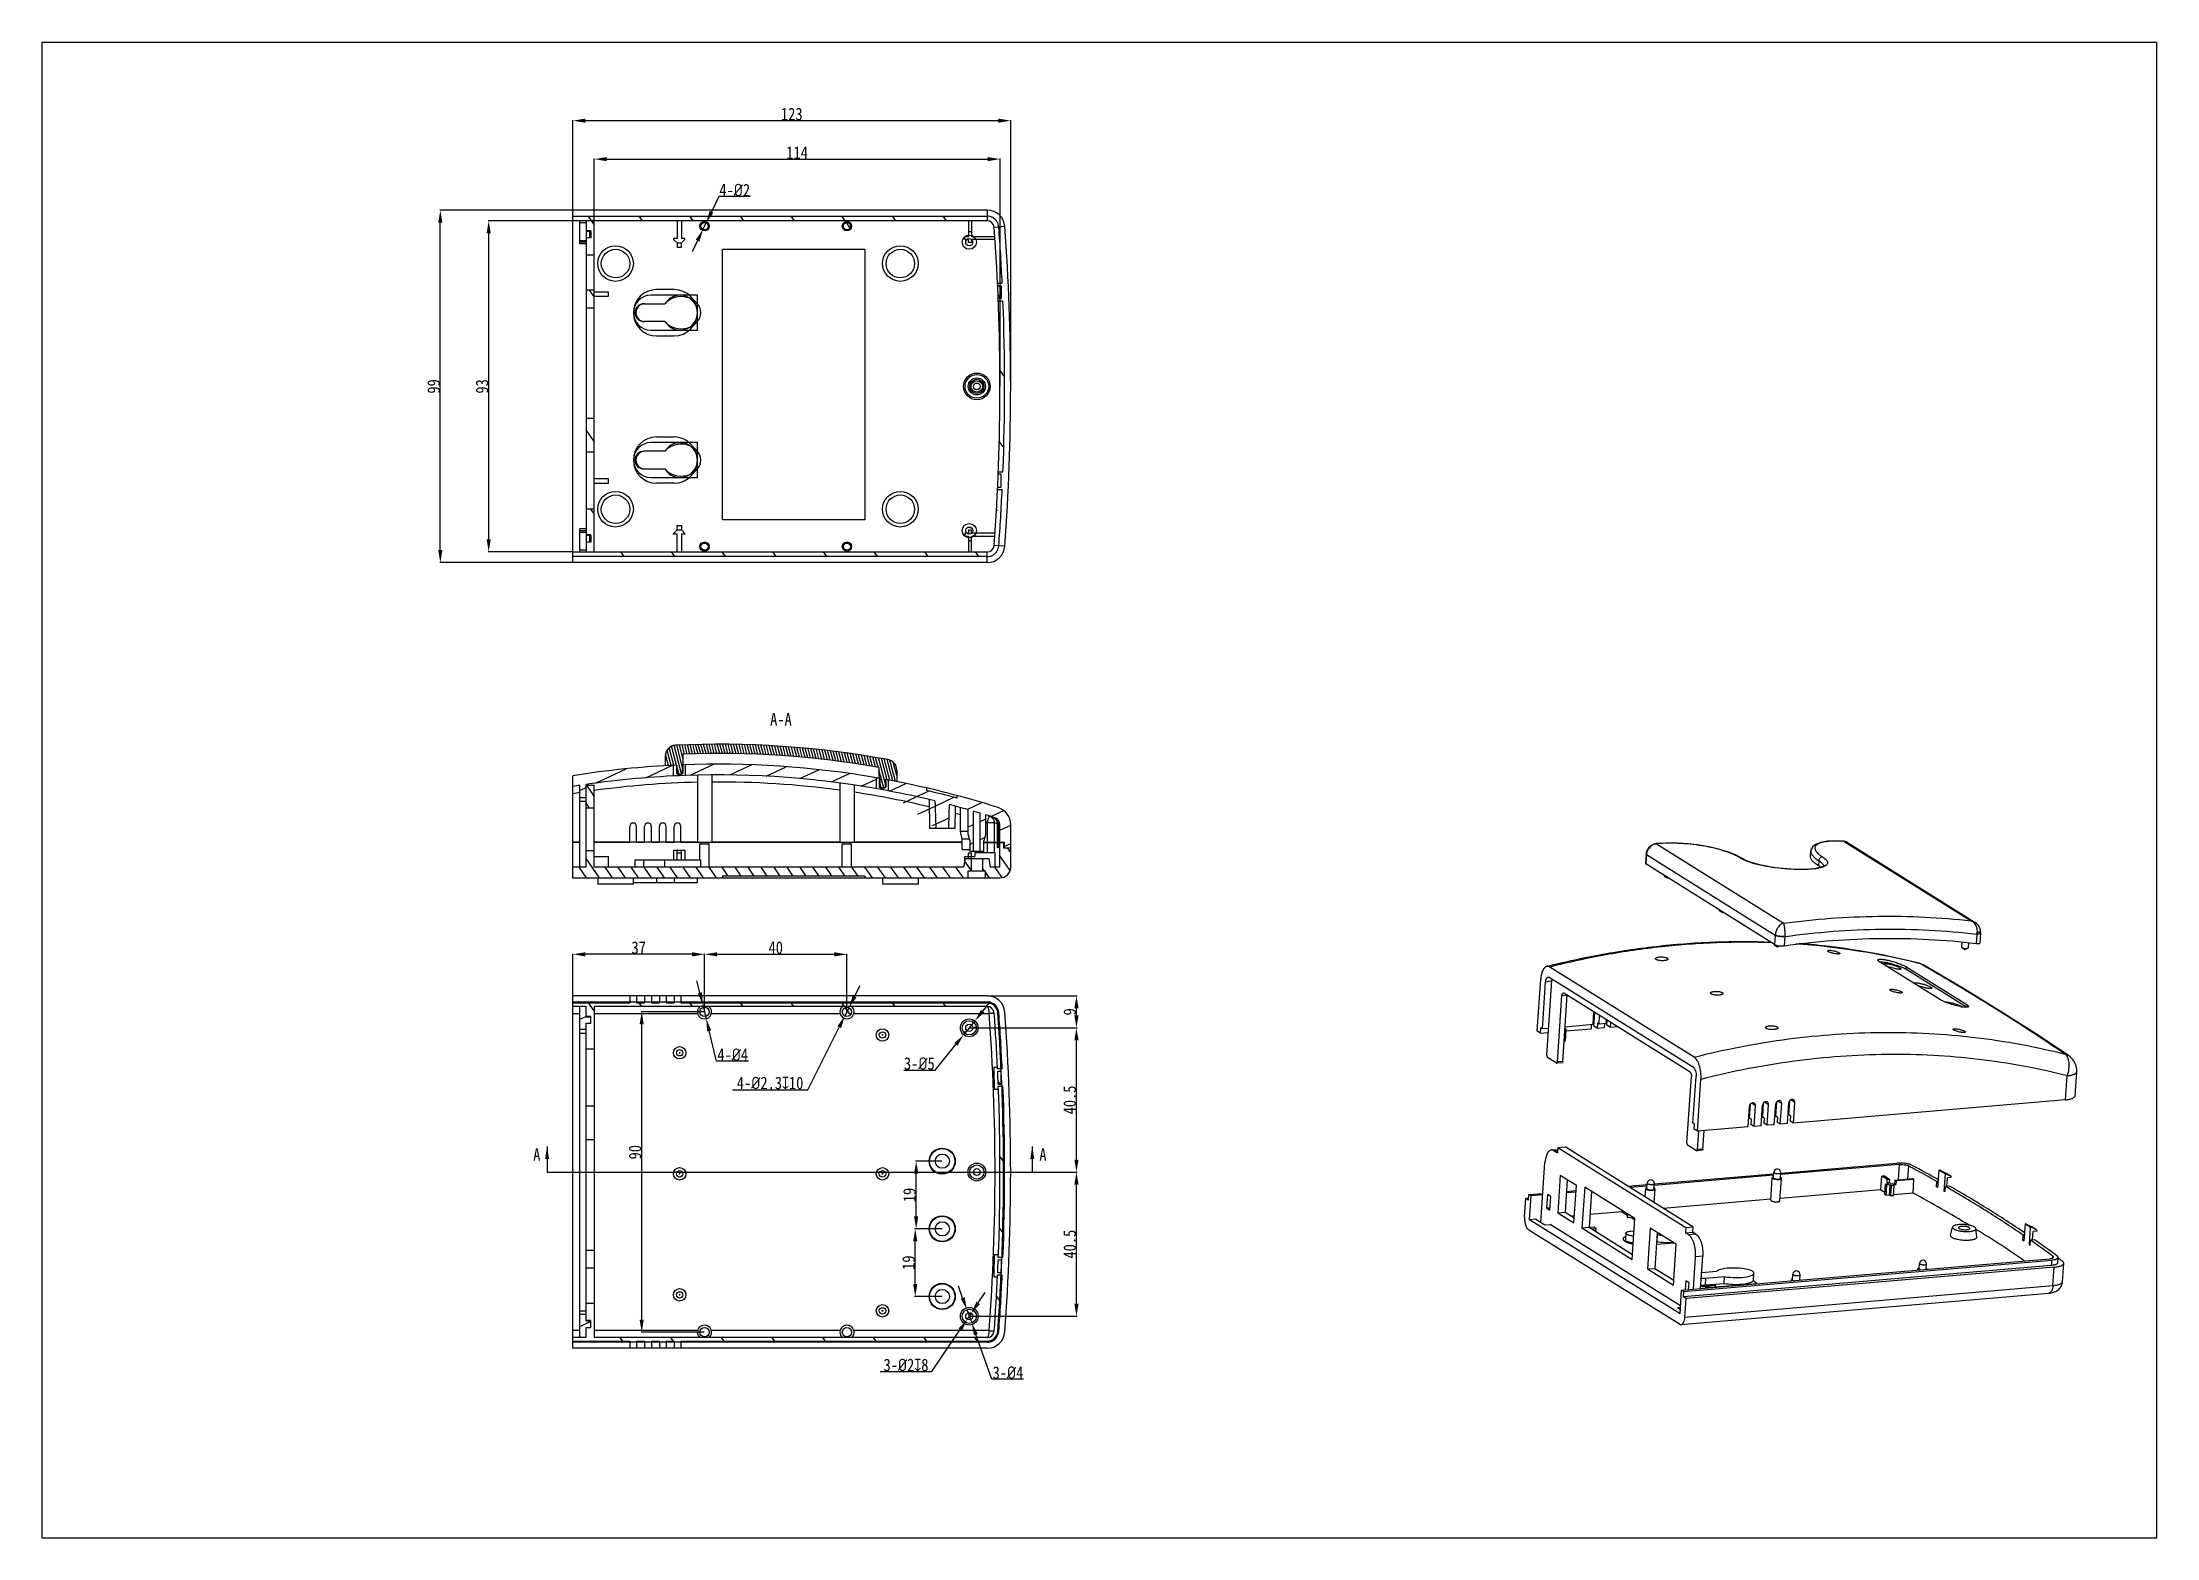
# Model space of a CAD drawing. Header units: millimetres. Extents: x 0 to 594, y 0 to 420.
import ezdxf

# ---------------------------------------------------------------- set-up
doc = ezdxf.new("R2010")
doc.units = ezdxf.units.MM
doc.header["$LTSCALE"] = 16.335
doc.header["$PDMODE"] = 3
doc.header["$PDSIZE"] = 8
doc.layers.get('0').update_dxf_attribs({"linetype": 'CONTINUOUS'})
doc.layers.get('Defpoints').update_dxf_attribs({"linetype": 'CONTINUOUS'})
doc.styles.get("Standard").update_dxf_attribs({"font": 'simfang.ttf', "width": 0.85})
doc.dimstyles.get("Standard").update_dxf_attribs({"dimtxt": 3.5, "dimasz": 3.5, "dimexe": 0.18, "dimexo": 0.0625, "dimgap": 0.09, "dimtad": 1, "dimdsep": 46, "dimtxsty": 'Standard', "dimcen": 0, "dimadec": 0, "dimazin": 0, "dimtp": 0.01, "dimtm": 0.01, "dimtfac": 1, "dimtmove": 0, "dimatfit": 3, "dimfxl": 1, "dimtolj": 1, "dimarcsym": 0})
doc.dimstyles.new('STANDARD1', dxfattribs={"dimtxt": 3.5, "dimasz": 3.5, "dimexe": 0.18, "dimexo": 0.0625, "dimgap": 0.09, "dimtad": 1, "dimtoh": 1, "dimdsep": 46, "dimtxsty": 'Standard', "dimcen": 0, "dimadec": 0, "dimazin": 0, "dimtp": 0.01, "dimtm": 0.01, "dimtfac": 1, "dimtmove": 0, "dimatfit": 3, "dimfxl": 1, "dimtolj": 1, "dimarcsym": 0})

msp = doc.modelspace()

# ---------------------------------------------------------------- texts
at = {"color": 2, "linetype": 'Continuous', "insert": (210.547, 231.604), "char_height": 3.5, "width": 73.09575, "attachment_point": 3, "line_spacing_factor": 0.9}
msp.add_mtext('A-A', dxfattribs=at)
at = {"char_height": 3.5, "width": 8.53384, "attachment_point": 1}
for insert in [(137.915, 109.348), (280.1, 109.348)]:
    msp.add_mtext('A', dxfattribs=dict(at, insert=insert))

# ---------------------------------------------------------------- blocks, each defined once
blk = doc.blocks.new('*D0')
at = {"color": 0, "lineweight": -2}
for p, q in [((149.05, 372.92), (149.05, 398.17)), ((152.55, 397.99), (268.55, 397.99)), ((272.05, 323.42), (272.05, 398.17))]:
    blk.add_line(p, q, dxfattribs=at)
at = {"color": 0}
for points in [[(152.55, 398.57), (152.55, 397.41), (149.05, 397.99)], [(268.55, 398.57), (268.55, 397.41), (272.05, 397.99)]]:
    blk.add_solid(points, dxfattribs=at)
at = {"layer": 'Defpoints', "color": 0}
for p in [(272.05, 397.99), (149.05, 372.86), (272.05, 323.36)]:
    blk.add_point(p, dxfattribs=at)
at = {"color": 0, "insert": (210.55, 399.83), "char_height": 3.5, "attachment_point": 5}
blk.add_mtext('\\A1;123', dxfattribs=at)
blk = doc.blocks.new('*D1')
at = {"color": 0, "lineweight": -2}
for p, q in [((148.98, 372.86), (111.64, 372.86)), ((111.82, 277.36), (111.82, 369.36)), ((148.98, 273.86), (111.64, 273.86))]:
    blk.add_line(p, q, dxfattribs=at)
at = {"color": 0}
for points in [[(111.23, 369.36), (112.4, 369.36), (111.82, 372.86)], [(111.23, 277.36), (112.4, 277.36), (111.82, 273.86)]]:
    blk.add_solid(points, dxfattribs=at)
at = {"layer": 'Defpoints', "color": 0}
for p in [(111.82, 372.86), (149.05, 372.86), (149.05, 273.86)]:
    blk.add_point(p, dxfattribs=at)
at = {"color": 0, "insert": (109.98, 323.36), "char_height": 3.5, "attachment_point": 5, "rotation": 90}
blk.add_mtext('\\A1;99', dxfattribs=at)
blk = doc.blocks.new('*D2')
at = {"color": 0, "lineweight": -2}
for p, q in [((148.98, 369.86), (125.23, 369.86)), ((125.41, 280.36), (125.41, 366.36)), ((148.98, 276.86), (125.23, 276.86))]:
    blk.add_line(p, q, dxfattribs=at)
at = {"color": 0}
for points in [[(124.83, 366.36), (125.99, 366.36), (125.41, 369.86)], [(124.83, 280.36), (125.99, 280.36), (125.41, 276.86)]]:
    blk.add_solid(points, dxfattribs=at)
at = {"layer": 'Defpoints', "color": 0}
for p in [(125.41, 369.86), (149.05, 369.86), (149.05, 276.86)]:
    blk.add_point(p, dxfattribs=at)
at = {"color": 0, "insert": (123.57, 323.36), "char_height": 3.5, "attachment_point": 5, "rotation": 90}
blk.add_mtext('\\A1;93', dxfattribs=at)
blk = doc.blocks.new('*D3')
at = {"color": 0, "lineweight": -2}
for p, q in [((155.05, 369.92), (155.05, 387.37)), ((158.55, 387.19), (265.55, 387.19)), ((269.05, 323.42), (269.05, 387.37))]:
    blk.add_line(p, q, dxfattribs=at)
at = {"color": 0}
for points in [[(158.55, 387.77), (158.55, 386.61), (155.05, 387.19)], [(265.55, 387.77), (265.55, 386.61), (269.05, 387.19)]]:
    blk.add_solid(points, dxfattribs=at)
at = {"layer": 'Defpoints', "color": 0}
for p in [(269.05, 387.19), (155.05, 369.86), (269.05, 323.36)]:
    blk.add_point(p, dxfattribs=at)
at = {"color": 0, "insert": (212.05, 389.03), "char_height": 3.5, "attachment_point": 5}
blk.add_mtext('\\A1;114', dxfattribs=at)
blk = doc.blocks.new('*D7')
at = {"color": 0, "lineweight": -2}
for p, q in [((184.74, 153.04), (183.91, 156.44)), ((185.57, 149.64), (186.52, 145.76)), ((189.43, 133.82), (187.35, 142.36)), ((198.42, 133.82), (189.43, 133.82))]:
    blk.add_line(p, q, dxfattribs=at)
at = {"color": 0}
for points in [[(185.31, 153.18), (184.18, 152.91), (185.57, 149.64)], [(187.92, 142.5), (186.78, 142.22), (186.52, 145.76)]]:
    blk.add_solid(points, dxfattribs=at)
at = {"layer": 'Defpoints', "color": 0}
for p in [(185.57, 149.64), (186.52, 145.76)]:
    blk.add_point(p, dxfattribs=at)
at = {"color": 0, "insert": (193.97, 135.66), "char_height": 3.5, "attachment_point": 5}
blk.add_mtext('\\A1;4-{\\fISOCPEUR|b0|i0|c0|p34;%%C}4', dxfattribs=at)
blk = doc.blocks.new('*D8')
at = {"color": 0, "lineweight": -2}
for p, q in [((228.2, 151.99), (229.76, 155.12)), ((226.63, 148.86), (225.46, 146.54)), ((215.09, 125.83), (223.9, 143.41)), ((193.92, 125.83), (215.09, 125.83))]:
    blk.add_line(p, q, dxfattribs=at)
at = {"color": 0}
for points in [[(227.68, 152.25), (228.72, 151.73), (226.63, 148.86)], [(223.38, 143.67), (224.42, 143.15), (225.46, 146.54)]]:
    blk.add_solid(points, dxfattribs=at)
at = {"layer": 'Defpoints', "color": 0}
for p in [(226.63, 148.86), (225.46, 146.54)]:
    blk.add_point(p, dxfattribs=at)
at = {"color": 0, "insert": (204.46, 127.7), "char_height": 3.5, "attachment_point": 5}
blk.add_mtext('\\A1;4-{\\fISOCPEUR|b0|i0|c0|p34;%%C}2.3{\\Fgdt|c0;x}10', dxfattribs=at)
blk = doc.blocks.new('*D10')
at = {"color": 0, "lineweight": -2}
for p, q in [((190.04, 376.67), (187.99, 372.42)), ((198.91, 376.67), (190.04, 376.67)), ((185.61, 367.46), (186.48, 369.26)), ((184.1, 364.3), (182.59, 361.15))]:
    blk.add_line(p, q, dxfattribs=at)
at = {"color": 0}
for points in [[(187.47, 372.67), (188.52, 372.16), (186.48, 369.26)], [(183.57, 364.56), (184.63, 364.05), (185.61, 367.46)]]:
    blk.add_solid(points, dxfattribs=at)
at = {"layer": 'Defpoints', "color": 0}
for p in [(186.48, 369.26), (185.61, 367.46)]:
    blk.add_point(p, dxfattribs=at)
at = {"color": 0, "insert": (194.52, 378.51), "char_height": 3.5, "attachment_point": 5}
blk.add_mtext('\\A1;4-{\\fISOCPEUR|b0|i0|c0|p34;%%C}2', dxfattribs=at)
blk = doc.blocks.new('*D11')
at = {"color": 0, "lineweight": -2}
for p, q in [((262.93, 65.93), (264.88, 68.84)), ((260.97, 63.03), (259.85, 61.37)), ((249.94, 46.64), (257.9, 58.47)), ((235.43, 46.64), (249.94, 46.64))]:
    blk.add_line(p, q, dxfattribs=at)
at = {"color": 0}
for points in [[(262.44, 66.26), (263.41, 65.61), (260.97, 63.03)], [(257.42, 58.79), (258.38, 58.14), (259.85, 61.37)]]:
    blk.add_solid(points, dxfattribs=at)
at = {"layer": 'Defpoints', "color": 0}
for p in [(259.85, 61.37), (260.97, 63.03)]:
    blk.add_point(p, dxfattribs=at)
at = {"color": 0, "insert": (242.64, 48.5), "char_height": 3.5, "attachment_point": 5}
blk.add_mtext('\\A1;3-{\\fISOCPEUR|b0|i0|c0|p34;%%C}2{\\Fgdt|c0;x}8', dxfattribs=at)
blk = doc.blocks.new('*D12')
at = {"color": 0, "lineweight": -2}
for p, q in [((258.55, 67.38), (257.36, 70.67)), ((259.73, 64.08), (261.09, 60.32)), ((266.8, 44.48), (262.28, 57.03)), ((275.69, 44.48), (266.8, 44.48))]:
    blk.add_line(p, q, dxfattribs=at)
at = {"color": 0}
for points in [[(259.1, 67.57), (258, 67.18), (259.73, 64.08)], [(262.83, 57.22), (261.73, 56.83), (261.09, 60.32)]]:
    blk.add_solid(points, dxfattribs=at)
at = {"layer": 'Defpoints', "color": 0}
for p in [(259.73, 64.08), (261.09, 60.32)]:
    blk.add_point(p, dxfattribs=at)
at = {"color": 0, "insert": (271.29, 46.34), "char_height": 3.5, "attachment_point": 5}
blk.add_mtext('\\A1;3-{\\fISOCPEUR|b0|i0|c0|p34;%%C}4', dxfattribs=at)
blk = doc.blocks.new('*D13')
at = {"color": 0, "lineweight": -2}
for p, q in [((264.18, 147.87), (266.37, 150.6)), ((261.98, 145.15), (258.84, 141.25)), ((250.82, 131.3), (256.65, 138.53)), ((242.05, 131.3), (250.82, 131.3))]:
    blk.add_line(p, q, dxfattribs=at)
at = {"color": 0}
for points in [[(263.72, 148.24), (264.63, 147.51), (261.98, 145.15)], [(256.19, 138.9), (257.1, 138.16), (258.84, 141.25)]]:
    blk.add_solid(points, dxfattribs=at)
at = {"layer": 'Defpoints', "color": 0}
for p in [(261.98, 145.15), (258.84, 141.25)]:
    blk.add_point(p, dxfattribs=at)
at = {"color": 0, "insert": (246.39, 133.16), "char_height": 3.5, "attachment_point": 5}
blk.add_mtext('\\A1;3-{\\fISOCPEUR|b0|i0|c0|p34;%%C}5', dxfattribs=at)
blk = doc.blocks.new('*D14')
at = {"color": 0, "lineweight": -2}
for p, q in [((186.05, 147.76), (186.05, 164.03)), ((189.55, 163.85), (222.55, 163.85)), ((226.05, 147.76), (226.05, 164.03))]:
    blk.add_line(p, q, dxfattribs=at)
at = {"color": 0}
for points in [[(189.55, 164.43), (189.55, 163.26), (186.05, 163.85)], [(222.55, 164.43), (222.55, 163.26), (226.05, 163.85)]]:
    blk.add_solid(points, dxfattribs=at)
at = {"layer": 'Defpoints', "color": 0}
for p in [(226.05, 163.85), (186.05, 147.7), (226.05, 147.7)]:
    blk.add_point(p, dxfattribs=at)
at = {"color": 0, "insert": (206.05, 165.71), "char_height": 3.5, "attachment_point": 5}
blk.add_mtext('\\A1;40', dxfattribs=at)
blk = doc.blocks.new('*D15')
at = {"color": 0, "lineweight": -2}
for p, q in [((149.05, 152.26), (149.05, 164.03)), ((182.55, 163.85), (152.55, 163.85)), ((186.05, 147.76), (186.05, 164.03))]:
    blk.add_line(p, q, dxfattribs=at)
at = {"color": 0}
for points in [[(152.55, 164.43), (152.55, 163.26), (149.05, 163.85)], [(182.55, 164.43), (182.55, 163.26), (186.05, 163.85)]]:
    blk.add_solid(points, dxfattribs=at)
at = {"layer": 'Defpoints', "color": 0}
for p in [(149.05, 163.85), (149.05, 152.2), (186.05, 147.7)]:
    blk.add_point(p, dxfattribs=at)
at = {"color": 0, "insert": (167.55, 165.71), "char_height": 3.5, "attachment_point": 5}
blk.add_mtext('\\A1;37', dxfattribs=at)
blk = doc.blocks.new('*D16')
at = {"color": 0, "lineweight": -2}
for p, q in [((185.98, 147.7), (168.21, 147.7)), ((168.39, 61.2), (168.39, 144.2)), ((185.98, 57.7), (168.21, 57.7))]:
    blk.add_line(p, q, dxfattribs=at)
at = {"color": 0}
for points in [[(167.81, 144.2), (168.97, 144.2), (168.39, 147.7)], [(167.81, 61.2), (168.97, 61.2), (168.39, 57.7)]]:
    blk.add_solid(points, dxfattribs=at)
at = {"layer": 'Defpoints', "color": 0}
for p in [(168.39, 147.7), (186.05, 147.7), (186.05, 57.7)]:
    blk.add_point(p, dxfattribs=at)
at = {"color": 0, "insert": (166.53, 108.26), "char_height": 3.5, "attachment_point": 5, "rotation": 90}
blk.add_mtext('\\A1;90', dxfattribs=at)
blk = doc.blocks.new('*D17')
at = {"color": 0, "lineweight": -2}
for p, q in [((265.48, 152.2), (290.7, 152.2)), ((290.52, 146.7), (290.52, 148.7)), ((260.48, 143.2), (290.7, 143.2))]:
    blk.add_line(p, q, dxfattribs=at)
at = {"color": 0}
for points in [[(289.94, 148.7), (291.11, 148.7), (290.52, 152.2)], [(289.94, 146.7), (291.11, 146.7), (290.52, 143.2)]]:
    blk.add_solid(points, dxfattribs=at)
at = {"layer": 'Defpoints', "color": 0}
for p in [(265.42, 152.2), (290.52, 152.2), (260.41, 143.2)]:
    blk.add_point(p, dxfattribs=at)
at = {"color": 0, "insert": (288.66, 147.7), "char_height": 3.5, "attachment_point": 5, "rotation": 90}
blk.add_mtext('\\A1;9', dxfattribs=at)
blk = doc.blocks.new('*D18')
at = {"color": 0, "lineweight": -2}
for p, q in [((260.54, 143.2), (290.7, 143.2)), ((290.52, 106.2), (290.52, 139.7)), ((262.61, 102.7), (290.7, 102.7))]:
    blk.add_line(p, q, dxfattribs=at)
at = {"color": 0}
for points in [[(289.94, 139.7), (291.11, 139.7), (290.52, 143.2)], [(289.94, 106.2), (291.11, 106.2), (290.52, 102.7)]]:
    blk.add_solid(points, dxfattribs=at)
at = {"layer": 'Defpoints', "color": 0}
for p in [(260.48, 143.2), (290.52, 143.2), (262.55, 102.7)]:
    blk.add_point(p, dxfattribs=at)
at = {"color": 0, "insert": (288.65, 122.95), "char_height": 3.5, "attachment_point": 5, "rotation": 90}
blk.add_mtext('\\A1;40.5', dxfattribs=at)
blk = doc.blocks.new('*D19')
at = {"color": 0, "lineweight": -2}
for p, q in [((262.61, 102.7), (290.7, 102.7)), ((290.52, 65.7), (290.52, 99.2)), ((260.48, 62.2), (290.7, 62.2))]:
    blk.add_line(p, q, dxfattribs=at)
at = {"color": 0}
for points in [[(289.94, 99.2), (291.11, 99.2), (290.52, 102.7)], [(289.94, 65.7), (291.11, 65.7), (290.52, 62.2)]]:
    blk.add_solid(points, dxfattribs=at)
at = {"layer": 'Defpoints', "color": 0}
for p in [(262.55, 102.7), (290.52, 102.7), (260.41, 62.2)]:
    blk.add_point(p, dxfattribs=at)
at = {"color": 0, "insert": (288.65, 82.45), "char_height": 3.5, "attachment_point": 5, "rotation": 90}
blk.add_mtext('\\A1;40.5', dxfattribs=at)
blk = doc.blocks.new('*D20')
at = {"color": 0, "lineweight": -2}
for p, q in [((252.75, 105.75), (245.32, 105.75)), ((245.5, 90.25), (245.5, 102.25)), ((252.76, 86.75), (245.32, 86.75))]:
    blk.add_line(p, q, dxfattribs=at)
at = {"color": 0}
for points in [[(244.91, 102.25), (246.08, 102.25), (245.5, 105.75)], [(244.91, 90.25), (246.08, 90.25), (245.5, 86.75)]]:
    blk.add_solid(points, dxfattribs=at)
at = {"layer": 'Defpoints', "color": 0}
for p in [(245.5, 105.75), (252.81, 105.75), (252.83, 86.75)]:
    blk.add_point(p, dxfattribs=at)
at = {"color": 0, "insert": (243.64, 96.25), "char_height": 3.5, "attachment_point": 5, "rotation": 90}
blk.add_mtext('\\A1;19', dxfattribs=at)
blk = doc.blocks.new('*D21')
at = {"color": 0, "lineweight": -2}
for p, q in [((252.7, 86.75), (245.06, 86.75)), ((245.24, 71.25), (245.24, 83.25)), ((252.76, 67.75), (245.06, 67.75))]:
    blk.add_line(p, q, dxfattribs=at)
at = {"color": 0}
for points in [[(244.65, 83.25), (245.82, 83.25), (245.24, 86.75)], [(244.65, 71.25), (245.82, 71.25), (245.24, 67.75)]]:
    blk.add_solid(points, dxfattribs=at)
at = {"layer": 'Defpoints', "color": 0}
for p in [(245.24, 86.75), (252.76, 86.75), (252.83, 67.75)]:
    blk.add_point(p, dxfattribs=at)
at = {"color": 0, "insert": (243.38, 77.25), "char_height": 3.5, "attachment_point": 5, "rotation": 90}
blk.add_mtext('\\A1;19', dxfattribs=at)

# ---------------------------------------------------------------- dimensions: what is measured, and where the dimension line sits
for base, p1, p2, picture, middle in [((272.047, 397.99), (149.047, 372.86), (272.047, 323.36), '*D0', (210.547, 399.83)), ((269.047, 387.192), (155.047, 369.86), (269.047, 323.36), '*D3', (212.047, 389.032)), ((226.047, 163.846), (186.047, 147.701), (226.047, 147.701), '*D14', (206.047, 165.706))]:
    dim = msp.add_linear_dim(base=base, p1=p1, p2=p2, dimstyle='Standard')
    dim.commit()
    dim.dimension.update_dxf_attribs({"geometry": picture, "text_midpoint": middle})
for p1, p2, text, picture, middle in [((185.614, 367.459), (186.48, 369.262), '4-{\\fISOCPEUR|b0|i0|c0|p34;%%C}2', '*D10', (194.518, 376.674)), ((185.573, 149.644), (186.521, 145.758), '4-{\\fISOCPEUR|b0|i0|c0|p34;%%C}4', '*D7', (193.974, 133.824)), ((226.629, 148.864), (225.465, 146.539), '4-{\\fISOCPEUR|b0|i0|c0|p34;%%C}2.3{\\Fgdt|c0;x}10', '*D8', (204.461, 125.828)), ((261.981, 145.148), (258.844, 141.255), '3-{\\fISOCPEUR|b0|i0|c0|p34;%%C}5', '*D13', (246.391, 131.298)), ((260.971, 63.031), (259.854, 61.372), '3-{\\fISOCPEUR|b0|i0|c0|p34;%%C}2{\\Fgdt|c0;x}8', '*D11', (242.641, 46.644)), ((259.735, 64.083), (261.091, 60.32), '3-{\\fISOCPEUR|b0|i0|c0|p34;%%C}4', '*D12', (271.287, 44.48))]:
    dim = msp.add_diameter_dim_2p(p1=p1, p2=p2, text=text, dimstyle='STANDARD1')
    dim.commit()
    dim.dimension.update_dxf_attribs({"geometry": picture, "text_midpoint": middle, "dimtype": 163})
for base, p1, p2, picture, middle in [((111.818, 372.86), (149.047, 273.86), (149.047, 372.86), '*D1', (109.978, 323.36)), ((125.409, 369.86), (149.047, 276.86), (149.047, 369.86), '*D2', (123.569, 323.36)), ((290.525, 143.201), (262.547, 102.701), (260.475, 143.201), '*D18', (288.655, 122.951)), ((245.495, 105.751), (252.827, 86.751), (252.811, 105.751), '*D20', (243.635, 96.251)), ((290.525, 102.701), (260.413, 62.201), (262.547, 102.701), '*D19', (288.655, 82.451)), ((245.236, 86.751), (252.827, 67.751), (252.765, 86.751), '*D21', (243.376, 77.251))]:
    dim = msp.add_linear_dim(base=base, p1=p1, p2=p2, angle=90, dimstyle='Standard')
    dim.commit()
    dim.dimension.update_dxf_attribs({"geometry": picture, "text_midpoint": middle})
dim = msp.add_linear_dim(base=(149.047, 163.846), p1=(186.047, 147.701), p2=(149.047, 152.201), dimstyle='Standard')
dim.commit()
dim.dimension.update_dxf_attribs({"geometry": '*D15', "text_midpoint": (167.547, 163.846), "dimtype": 160})
for base, p1, p2, picture, middle in [((290.525, 152.201), (260.413, 143.201), (265.418, 152.201), '*D17', (290.525, 147.701)), ((168.39, 147.701), (186.047, 57.701), (186.047, 147.701), '*D16', (168.39, 108.257))]:
    dim = msp.add_linear_dim(base=base, p1=p1, p2=p2, angle=90, dimstyle='Standard')
    dim.commit()
    dim.dimension.update_dxf_attribs({"geometry": picture, "text_midpoint": middle, "dimtype": 160})

# ---------------------------------------------------------------- hatches: boundary and pattern name
at = {"linetype": 'Continuous'}
h = msp.add_hatch(dxfattribs=at)
h.set_pattern_fill('DEFAULT__6', color=2, scale=11.659011, angle=125, style=0, pattern_type=0)
h.set_pattern_definition([(125, (109.978, 47.004), (-9.5505, -6.68733), [])])
edge = h.paths.add_edge_path()
edge.add_line((149.047, 275.56), (149.047, 276.86))
edge.add_line((152.747, 276.86), (149.047, 276.86))
edge.add_line((152.747, 279.63), (152.747, 276.86))
edge.add_line((154.147, 279.63), (152.747, 279.63))
edge.add_line((154.147, 281.63), (154.147, 279.63))
edge.add_line((154.147, 281.63), (152.747, 281.63))
edge.add_line((152.747, 288.86), (152.747, 281.63))
edge.add_line((155.047, 288.86), (152.747, 288.86))
edge.add_line((155.047, 276.86), (155.047, 288.86))
edge.add_line((265.418, 276.86), (155.047, 276.86))
edge.add_spline(control_points=[(265.418, 276.86), (266.523, 276.86), (267.332, 277.612), (267.413, 278.714)], knot_values=[0, 0, 0, 0, 1, 1, 1, 1], weights=[1, 0.8216691, 0.8216691, 1], degree=3, periodic=0)
edge.add_spline(control_points=[(267.413, 278.714), (267.796, 283.937), (268.111, 289.165), (268.36, 294.396)], knot_values=[0, 0, 0, 0, 1, 1, 1, 1], weights=[1, 0.9999448, 0.9999448, 1], degree=3, periodic=0)
edge.add_line((268.36, 294.396), (269.661, 294.396))
edge.add_arc((-341.515, 323.36), 611.863, 355.80661, 357.286742)
edge.add_spline(control_points=[(265.418, 275.56), (265.698, 275.561), (266.239, 275.629), (267.015, 275.933), (267.688, 276.418), (268.221, 277.053), (268.581, 277.805), (268.688, 278.34), (268.709, 278.619)], knot_values=[0, 0, 0, 0, 0.1666667, 0.3333333, 0.5, 0.6666667, 0.8333333, 1, 1, 1, 1], degree=3, periodic=0)
edge.add_line((265.418, 275.56), (149.047, 275.56))
edge = h.paths.add_edge_path()
edge.add_line((149.047, 369.86), (149.047, 371.16))
edge.add_line((149.047, 371.16), (265.418, 371.16))
edge.add_spline(control_points=[(268.709, 368.102), (268.688, 368.381), (268.581, 368.915), (268.221, 369.667), (267.688, 370.303), (267.015, 370.788), (266.239, 371.092), (265.698, 371.159), (265.418, 371.16)], knot_values=[0, 0, 0, 0, 0.1666667, 0.3333333, 0.5, 0.6666667, 0.8333333, 1, 1, 1, 1], degree=3, periodic=0)
edge.add_arc((-341.515, 323.36), 611.862, 2.713258, 4.19339)
edge.add_line((268.36, 352.324), (269.661, 352.324))
edge.add_spline(control_points=[(268.36, 352.324), (268.111, 357.556), (267.796, 362.783), (267.413, 368.006)], knot_values=[0, 0, 0, 0, 1, 1, 1, 1], weights=[1, 0.9999448, 0.9999448, 1], degree=3, periodic=0)
edge.add_spline(control_points=[(265.418, 369.86), (266.523, 369.86), (267.332, 369.108), (267.413, 368.006)], knot_values=[0, 0, 0, 0, 1, 1, 1, 1], weights=[1, 0.8216691, 0.8216691, 1], degree=3, periodic=0)
edge.add_line((265.418, 369.86), (155.047, 369.86))
edge.add_line((155.047, 360.26), (155.047, 369.86))
edge.add_line((155.047, 360.26), (152.747, 360.26))
edge.add_line((152.747, 365.09), (152.747, 360.26))
edge.add_line((154.147, 365.09), (152.747, 365.09))
edge.add_line((154.147, 367.09), (154.147, 365.09))
edge.add_line((154.147, 367.09), (152.747, 367.09))
edge.add_line((152.747, 369.86), (152.747, 367.09))
edge.add_line((152.747, 369.86), (149.047, 369.86))
edge = h.paths.add_edge_path()
edge.add_spline(control_points=[(268.393, 295.096), (268.448, 296.284), (268.499, 297.473), (268.547, 298.661)], knot_values=[0, 0, 0, 0, 1, 1, 1, 1], weights=[1, 0.9999972, 0.9999972, 1], degree=3, periodic=0)
edge.add_line((269.384, 298.661), (268.547, 298.661))
edge.add_line((269.384, 295.096), (269.384, 298.661))
edge.add_line((268.393, 295.096), (269.384, 295.096))
edge = h.paths.add_edge_path()
edge.add_spline(control_points=[(268.575, 299.361), (269.205, 315.356), (269.205, 331.364), (268.575, 347.359)], knot_values=[0, 0, 0, 0, 1, 1, 1, 1], weights=[1, 0.9994848, 0.9994848, 1], degree=3, periodic=0)
edge.add_line((268.575, 347.359), (269.876, 347.359))
edge.add_arc((-341.515, 323.36), 611.862, 357.75211, 362.24789)
edge.add_line((268.575, 299.361), (269.876, 299.361))
edge = h.paths.add_edge_path()
edge.add_spline(control_points=[(268.547, 348.059), (268.499, 349.248), (268.448, 350.436), (268.393, 351.624)], knot_values=[0, 0, 0, 0, 1, 1, 1, 1], weights=[1, 0.9999972, 0.9999972, 1], degree=3, periodic=0)
edge.add_line((268.393, 351.624), (269.384, 351.624))
edge.add_line((269.384, 351.624), (269.384, 348.059))
edge.add_line((269.384, 348.059), (268.547, 348.059))
edge = h.paths.add_edge_path()
edge.add_line((152.747, 350.36), (152.747, 345.36))
edge.add_line((155.047, 350.36), (152.747, 350.36))
edge.add_line((155.047, 345.36), (155.047, 350.36))
edge.add_line((155.047, 345.36), (152.747, 345.36))
edge = h.paths.add_edge_path()
edge.add_line((152.747, 314.36), (152.747, 304.86))
edge.add_line((155.047, 314.36), (152.747, 314.36))
edge.add_line((155.047, 304.86), (155.047, 314.36))
edge.add_line((155.047, 304.86), (152.747, 304.86))
edge = h.paths.add_edge_path()
edge.add_spline(control_points=[(187.347, 368.36), (187.347, 370.96), (184.747, 370.96), (184.747, 368.36)], knot_values=[0, 0, 0, 0, 1, 1, 1, 1], weights=[1, 0.3333333, 0.3333333, 1], degree=3, periodic=0)
edge.add_spline(control_points=[(184.747, 368.36), (184.747, 365.76), (187.347, 365.76), (187.347, 368.36)], knot_values=[0, 0, 0, 0, 1, 1, 1, 1], weights=[1, 0.3333333, 0.3333333, 1], degree=3, periodic=0)
edge = h.paths.add_edge_path()
edge.add_spline(control_points=[(227.347, 368.36), (227.347, 370.96), (224.747, 370.96), (224.747, 368.36)], knot_values=[0, 0, 0, 0, 1, 1, 1, 1], weights=[1, 0.3333333, 0.3333333, 1], degree=3, periodic=0)
edge.add_spline(control_points=[(224.747, 368.36), (224.747, 365.76), (227.347, 365.76), (227.347, 368.36)], knot_values=[0, 0, 0, 0, 1, 1, 1, 1], weights=[1, 0.3333333, 0.3333333, 1], degree=3, periodic=0)
edge = h.paths.add_edge_path()
edge.add_spline(control_points=[(187.347, 278.36), (187.347, 280.96), (184.747, 280.96), (184.747, 278.36)], knot_values=[0, 0, 0, 0, 1, 1, 1, 1], weights=[1, 0.3333333, 0.3333333, 1], degree=3, periodic=0)
edge.add_spline(control_points=[(184.747, 278.36), (184.747, 275.76), (187.347, 275.76), (187.347, 278.36)], knot_values=[0, 0, 0, 0, 1, 1, 1, 1], weights=[1, 0.3333333, 0.3333333, 1], degree=3, periodic=0)
edge = h.paths.add_edge_path()
edge.add_spline(control_points=[(227.347, 278.36), (227.347, 280.96), (224.747, 280.96), (224.747, 278.36)], knot_values=[0, 0, 0, 0, 1, 1, 1, 1], weights=[1, 0.3333333, 0.3333333, 1], degree=3, periodic=0)
edge.add_spline(control_points=[(224.747, 278.36), (224.747, 275.76), (227.347, 275.76), (227.347, 278.36)], knot_values=[0, 0, 0, 0, 1, 1, 1, 1], weights=[1, 0.3333333, 0.3333333, 1], degree=3, periodic=0)
h = msp.add_hatch(dxfattribs=at)
h.set_pattern_fill('XSEC0001', color=2, scale=0.737448, angle=285, style=0, pattern_type=0)
h.set_pattern_definition([(285, (109.9778, 32.7998), (0.7123196, 0.1908655), [])])
edge = h.paths.add_edge_path()
edge.add_line((175.047, 216.823), (175.047, 219.58))
edge.add_spline(control_points=[(177.912, 222.577), (176.219, 222.501), (175.047, 221.275), (175.047, 219.58)], knot_values=[0, 0, 0, 0, 1, 1, 1, 1], weights=[1, 0.8152391, 0.8152391, 1], degree=3, periodic=0)
edge.add_spline(control_points=[(177.912, 222.577), (197.914, 223.479), (217.89, 222.123), (237.586, 218.527)], knot_values=[0, 0, 0, 0, 1, 1, 1, 1], weights=[1, 0.9957605, 0.9957605, 1], degree=3, periodic=0)
edge.add_spline(control_points=[(240.047, 215.575), (240.047, 217.091), (239.077, 218.254), (237.586, 218.527)], knot_values=[0, 0, 0, 0, 1, 1, 1, 1], weights=[1, 0.8453288, 0.8453288, 1], degree=3, periodic=0)
edge.add_line((240.047, 215.575), (240.047, 212.36))
edge.add_spline(control_points=[(236.795, 212.978), (237.88, 212.779), (238.964, 212.573), (240.047, 212.36)], knot_values=[0, 0, 0, 0, 1, 1, 1, 1], weights=[1, 0.9999865, 0.9999865, 1], degree=3, periodic=0)
edge.add_line((236.795, 212.978), (236.795, 210.836))
edge.add_spline(control_points=[(236.047, 210.587), (236.104, 210.587), (236.22, 210.599), (236.394, 210.651), (236.586, 210.731), (236.723, 210.799), (236.795, 210.836)], knot_values=[0, 0, 0, 0, 0.25, 0.5, 0.75, 1, 1, 1, 1], degree=3, periodic=0)
edge.add_spline(control_points=[(235.3, 210.836), (235.371, 210.799), (235.509, 210.731), (235.7, 210.651), (235.875, 210.599), (235.99, 210.587), (236.047, 210.587)], knot_values=[0, 0, 0, 0, 0.25, 0.5, 0.75, 1, 1, 1, 1], degree=3, periodic=0)
edge.add_line((235.3, 213.248), (235.3, 210.836))
edge.add_line((235.047, 213.293), (235.3, 213.248))
edge.add_line((235.047, 216.339), (235.047, 213.293))
edge.add_spline(control_points=[(180.047, 220.063), (198.477, 220.752), (216.878, 219.506), (235.047, 216.339)], knot_values=[0, 0, 0, 0, 1, 1, 1, 1], weights=[1, 0.9963287, 0.9963287, 1], degree=3, periodic=0)
edge.add_line((180.047, 217.061), (180.047, 220.063))
edge.add_line((179.795, 217.051), (180.047, 217.061))
edge.add_line((179.795, 217.051), (179.795, 214.655))
edge.add_spline(control_points=[(179.047, 214.406), (179.104, 214.406), (179.22, 214.419), (179.394, 214.47), (179.586, 214.55), (179.723, 214.618), (179.795, 214.655)], knot_values=[0, 0, 0, 0, 0.25, 0.5, 0.75, 1, 1, 1, 1], degree=3, periodic=0)
edge.add_spline(control_points=[(178.3, 214.655), (178.371, 214.618), (178.509, 214.55), (178.7, 214.47), (178.875, 214.419), (178.99, 214.406), (179.047, 214.406)], knot_values=[0, 0, 0, 0, 0.25, 0.5, 0.75, 1, 1, 1, 1], degree=3, periodic=0)
edge.add_line((178.3, 216.989), (178.3, 214.655))
edge.add_spline(control_points=[(175.047, 216.823), (176.131, 216.885), (177.215, 216.94), (178.3, 216.989)], knot_values=[0, 0, 0, 0, 1, 1, 1, 1], weights=[1, 0.9999869, 0.9999869, 1], degree=3, periodic=0)
h = msp.add_hatch(dxfattribs=at)
h.set_pattern_fill('DEFAULT__1', color=2, scale=4.6175, angle=205, style=0, pattern_type=0)
h.set_pattern_definition([(205, (109.978, 32.8), (1.95144, -4.18488), [])])
edge = h.paths.add_edge_path()
edge.add_line((149.047, 210.982), (149.047, 214.021))
edge.add_spline(control_points=[(149.047, 214.021), (158.43, 215.513), (167.88, 216.489), (177.37, 216.946)], knot_values=[0, 0, 0, 0, 1, 1, 1, 1], weights=[1, 0.9989998, 0.9989998, 1], degree=3, periodic=0)
edge.add_line((177.37, 213.942), (177.37, 216.946))
edge.add_spline(control_points=[(152.747, 211.55), (160.913, 212.743), (169.127, 213.54), (177.37, 213.942)], knot_values=[0, 0, 0, 0, 1, 1, 1, 1], weights=[1, 0.9992274, 0.9992274, 1], degree=3, periodic=0)
edge.add_line((152.747, 211.55), (152.747, 207.821))
edge.add_line((152.747, 207.821), (151.047, 207.821))
edge.add_line((151.047, 211.296), (151.047, 207.821))
edge.add_spline(control_points=[(149.047, 210.982), (149.713, 211.09), (150.38, 211.194), (151.047, 211.296)], knot_values=[0, 0, 0, 0, 1, 1, 1, 1], weights=[1, 0.9999948, 0.9999948, 1], degree=3, periodic=0)
edge = h.paths.add_edge_path()
edge.add_spline(control_points=[(180.724, 217.085), (198.701, 217.719), (216.647, 216.49), (234.37, 213.411)], knot_values=[0, 0, 0, 0, 1, 1, 1, 1], weights=[1, 0.9964261, 0.9964261, 1], degree=3, periodic=0)
edge.add_line((234.37, 210.366), (234.37, 213.411))
edge.add_spline(control_points=[(180.724, 214.084), (198.703, 214.724), (216.651, 213.48), (234.37, 210.366)], knot_values=[0, 0, 0, 0, 1, 1, 1, 1], weights=[1, 0.9963415, 0.9963415, 1], degree=3, periodic=0)
edge.add_line((180.724, 214.084), (180.724, 217.085))
edge = h.paths.add_edge_path()
edge.add_spline(control_points=[(237.724, 212.806), (241.342, 212.129), (244.944, 211.375), (248.53, 210.544)], knot_values=[0, 0, 0, 0, 1, 1, 1, 1], weights=[1, 0.9998497, 0.9998497, 1], degree=3, periodic=0)
edge.add_line((248.53, 209.826), (248.53, 210.544))
edge.add_spline(control_points=[(248.53, 209.826), (251.381, 209.164), (254.22, 208.454), (257.047, 207.696)], knot_values=[0, 0, 0, 0, 1, 1, 1, 1], weights=[1, 0.9999045, 0.9999045, 1], degree=3, periodic=0)
edge.add_line((257.047, 207.696), (257.047, 208.42))
edge.add_spline(control_points=[(257.047, 208.42), (260.91, 207.387), (264.749, 206.265), (268.56, 205.055)], knot_values=[0, 0, 0, 0, 1, 1, 1, 1], weights=[1, 0.9998226, 0.9998226, 1], degree=3, periodic=0)
edge.add_spline(control_points=[(272.047, 200.289), (272.047, 202.548), (270.713, 204.371), (268.56, 205.055)], knot_values=[0, 0, 0, 0, 1, 1, 1, 1], weights=[1, 0.8713601, 0.8713601, 1], degree=3, periodic=0)
edge.add_line((272.047, 193.721), (272.047, 200.289))
edge.add_line((270.047, 193.721), (272.047, 193.721))
edge.add_line((270.047, 195.221), (270.047, 193.721))
edge.add_line((270.047, 195.221), (269.047, 195.221))
edge.add_line((269.047, 195.221), (269.047, 200.289))
edge.add_spline(control_points=[(267.652, 202.196), (268.514, 201.922), (269.047, 201.193), (269.047, 200.289)], knot_values=[0, 0, 0, 0, 1, 1, 1, 1], weights=[1, 0.8713601, 0.8713601, 1], degree=3, periodic=0)
edge.add_spline(control_points=[(265.047, 203.008), (265.917, 202.742), (266.785, 202.471), (267.652, 202.196)], knot_values=[0, 0, 0, 0, 1, 1, 1, 1], weights=[1, 0.9999906, 0.9999906, 1], degree=3, periodic=0)
edge.add_line((265.047, 197.721), (265.047, 203.008))
edge.add_line((265.047, 197.721), (264.547, 195.721))
edge.add_line((264.547, 192.721), (264.547, 195.721))
edge.add_line((264.547, 192.721), (263.497, 192.721))
edge.add_line((263.497, 192.721), (263.497, 203.476))
edge.add_spline(control_points=[(261.597, 204.036), (262.231, 203.852), (262.865, 203.665), (263.497, 203.476)], knot_values=[0, 0, 0, 0, 1, 1, 1, 1], weights=[1, 0.999995, 0.999995, 1], degree=3, periodic=0)
edge.add_line((261.597, 192.721), (261.597, 204.036))
edge.add_line((261.597, 192.721), (260.547, 192.721))
edge.add_line((260.547, 192.721), (260.547, 195.721))
edge.add_line((260.047, 197.721), (260.547, 195.721))
edge.add_line((260.047, 197.721), (260.047, 204.482))
edge.add_spline(control_points=[(254.862, 205.895), (256.595, 205.442), (258.324, 204.971), (260.047, 204.482)], knot_values=[0, 0, 0, 0, 1, 1, 1, 1], weights=[1, 0.9999636, 0.9999636, 1], degree=3, periodic=0)
edge.add_arc((-2313.834, 286.553), 2569.962, 358.052596, 358.201473)
edge.add_line((254.644, 199.221), (251.01, 199.221))
edge.add_arc((2779.966, 285.293), 2530.42, 181.774608, 181.949285)
edge.add_spline(control_points=[(237.724, 209.753), (242.093, 208.925), (246.44, 207.984), (250.76, 206.931)], knot_values=[0, 0, 0, 0, 1, 1, 1, 1], weights=[1, 0.9997755, 0.9997755, 1], degree=3, periodic=0)
edge.add_line((237.724, 209.753), (237.724, 212.806))
h = msp.add_hatch(dxfattribs=at)
h.set_pattern_fill('DEFAULT__2', color=2, scale=2.991013, angle=125, style=0, pattern_type=0)
h.set_pattern_definition([(125, (109.9778, 32.7998), (-2.450095, -1.715575), [])])
edge = h.paths.add_edge_path()
edge.add_line((269.047, 185.321), (264.947, 185.321))
edge.add_line((264.947, 185.321), (264.947, 187.271))
edge.add_line((264.947, 187.271), (264.147, 187.271))
edge.add_line((264.147, 190.721), (264.147, 187.271))
edge.add_line((264.147, 190.721), (265.874, 190.721))
edge.add_line((265.874, 190.721), (266.297, 188.321))
edge.add_line((269.047, 188.321), (266.297, 188.321))
edge.add_line((269.047, 188.321), (269.047, 195.321))
edge.add_line((270.347, 195.321), (269.047, 195.321))
edge.add_line((270.347, 193.721), (270.347, 195.321))
edge.add_line((272.047, 193.721), (270.347, 193.721))
edge.add_line((272.047, 188.321), (272.047, 193.721))
edge.add_spline(control_points=[(269.047, 185.321), (270.805, 185.321), (272.047, 186.563), (272.047, 188.321)], knot_values=[0, 0, 0, 0, 1, 1, 1, 1], weights=[1, 0.8047379, 0.8047379, 1], degree=3, periodic=0)
edge = h.paths.add_edge_path()
edge.add_line((260.147, 185.321), (231.047, 185.321))
edge.add_line((231.047, 185.821), (231.047, 185.321))
edge.add_line((231.047, 185.821), (191.047, 185.821))
edge.add_line((191.047, 185.821), (191.047, 185.321))
edge.add_line((191.047, 185.321), (149.047, 185.321))
edge.add_line((149.047, 185.321), (149.047, 188.321))
edge.add_line((152.747, 188.321), (149.047, 188.321))
edge.add_line((152.747, 188.321), (152.747, 192.921))
edge.add_line((155.047, 192.921), (152.747, 192.921))
edge.add_line((155.047, 188.321), (155.047, 192.921))
edge.add_line((258.797, 188.321), (155.047, 188.321))
edge.add_line((259.22, 190.721), (258.797, 188.321))
edge.add_line((259.22, 190.721), (260.947, 190.721))
edge.add_line((260.947, 190.721), (260.947, 187.271))
edge.add_line((260.947, 187.271), (260.147, 187.271))
edge.add_line((260.147, 185.321), (260.147, 187.271))
edge = h.paths.add_edge_path()
edge.add_line((152.747, 211.321), (155.047, 211.321))
edge.add_line((155.047, 204.921), (155.047, 211.321))
edge.add_line((155.047, 204.921), (152.747, 204.921))
edge.add_line((152.747, 204.921), (152.747, 211.321))
h = msp.add_hatch(dxfattribs=at)
h.set_pattern_fill('DEFAULT__4', color=2, scale=11.659011, angle=125, style=0, pattern_type=0)
h.set_pattern_definition([(125, (109.978, 29.391), (-9.5505, -6.6873), [])])
edge = h.paths.add_edge_path()
edge.add_line((149.047, 150.501), (149.047, 149.201))
edge.add_line((149.047, 150.501), (265.418, 150.501))
edge.add_spline(control_points=[(268.709, 147.443), (268.576, 149.26), (267.241, 150.501), (265.418, 150.501)], knot_values=[0, 0, 0, 0, 1, 1, 1, 1], weights=[1, 0.8216691, 0.8216691, 1], degree=3, periodic=0)
edge.add_spline(control_points=[(269.661, 131.665), (269.412, 136.928), (269.094, 142.188), (268.709, 147.443)], knot_values=[0, 0, 0, 0, 1, 1, 1, 1], weights=[1, 0.9999444, 0.9999444, 1], degree=3, periodic=0)
edge.add_line((269.661, 131.665), (268.36, 131.665))
edge.add_spline(control_points=[(267.413, 147.347), (267.796, 142.124), (268.111, 136.897), (268.36, 131.665)], knot_values=[0, 0, 0, 0, 1, 1, 1, 1], weights=[1, 0.9999448, 0.9999448, 1], degree=3, periodic=0)
edge.add_spline(control_points=[(265.418, 149.201), (266.523, 149.201), (267.332, 148.449), (267.413, 147.347)], knot_values=[0, 0, 0, 0, 1, 1, 1, 1], weights=[1, 0.8216691, 0.8216691, 1], degree=3, periodic=0)
edge.add_line((265.418, 149.201), (155.047, 149.201))
edge.add_line((155.047, 149.201), (155.047, 137.201))
edge.add_line((155.047, 137.201), (152.747, 137.201))
edge.add_line((152.747, 137.201), (152.747, 144.431))
edge.add_line((154.147, 144.431), (152.747, 144.431))
edge.add_line((154.147, 144.431), (154.147, 146.431))
edge.add_line((154.147, 146.431), (152.747, 146.431))
edge.add_line((152.747, 146.431), (152.747, 149.201))
edge.add_line((152.747, 149.201), (149.047, 149.201))
edge = h.paths.add_edge_path()
edge.add_line((149.047, 56.201), (149.047, 54.901))
edge.add_line((152.747, 56.201), (149.047, 56.201))
edge.add_line((152.747, 56.201), (152.747, 58.971))
edge.add_line((154.147, 58.971), (152.747, 58.971))
edge.add_line((154.147, 58.971), (154.147, 60.971))
edge.add_line((154.147, 60.971), (152.747, 60.971))
edge.add_line((152.747, 60.971), (152.747, 65.801))
edge.add_line((155.047, 65.801), (152.747, 65.801))
edge.add_line((155.047, 65.801), (155.047, 56.201))
edge.add_line((265.418, 56.201), (155.047, 56.201))
edge.add_spline(control_points=[(265.418, 56.201), (266.523, 56.201), (267.332, 56.953), (267.413, 58.055)], knot_values=[0, 0, 0, 0, 1, 1, 1, 1], weights=[1, 0.8216691, 0.8216691, 1], degree=3, periodic=0)
edge.add_spline(control_points=[(268.36, 73.737), (268.111, 68.506), (267.796, 63.278), (267.413, 58.055)], knot_values=[0, 0, 0, 0, 1, 1, 1, 1], weights=[1, 0.9999448, 0.9999448, 1], degree=3, periodic=0)
edge.add_line((269.661, 73.737), (268.36, 73.737))
edge.add_spline(control_points=[(268.709, 57.96), (269.094, 63.215), (269.412, 68.474), (269.661, 73.737)], knot_values=[0, 0, 0, 0, 1, 1, 1, 1], weights=[1, 0.9999444, 0.9999444, 1], degree=3, periodic=0)
edge.add_spline(control_points=[(265.418, 54.901), (267.241, 54.901), (268.576, 56.142), (268.709, 57.96)], knot_values=[0, 0, 0, 0, 1, 1, 1, 1], weights=[1, 0.8216691, 0.8216691, 1], degree=3, periodic=0)
edge.add_line((265.418, 54.901), (149.047, 54.901))
edge = h.paths.add_edge_path()
edge.add_spline(control_points=[(268.393, 130.965), (268.448, 129.777), (268.499, 128.589), (268.547, 127.4)], knot_values=[0, 0, 0, 0, 1, 1, 1, 1], weights=[1, 0.9999972, 0.9999972, 1], degree=3, periodic=0)
edge.add_line((269.384, 130.965), (268.393, 130.965))
edge.add_line((269.384, 127.4), (269.384, 130.965))
edge.add_line((268.547, 127.4), (269.384, 127.4))
edge = h.paths.add_edge_path()
edge.add_spline(control_points=[(268.575, 126.7), (269.205, 110.705), (269.205, 94.697), (268.575, 78.702)], knot_values=[0, 0, 0, 0, 1, 1, 1, 1], weights=[1, 0.9994848, 0.9994848, 1], degree=3, periodic=0)
edge.add_line((269.876, 126.7), (268.575, 126.7))
edge.add_spline(control_points=[(269.876, 78.702), (270.504, 94.697), (270.504, 110.705), (269.876, 126.7)], knot_values=[0, 0, 0, 0, 1, 1, 1, 1], weights=[1, 0.999487, 0.999487, 1], degree=3, periodic=0)
edge.add_line((269.876, 78.702), (268.575, 78.702))
edge = h.paths.add_edge_path()
edge.add_spline(control_points=[(268.547, 78.002), (268.499, 76.814), (268.448, 75.625), (268.393, 74.437)], knot_values=[0, 0, 0, 0, 1, 1, 1, 1], weights=[1, 0.9999972, 0.9999972, 1], degree=3, periodic=0)
edge.add_line((268.547, 78.002), (269.384, 78.002))
edge.add_line((269.384, 78.002), (269.384, 74.437))
edge.add_line((269.384, 74.437), (268.393, 74.437))
edge = h.paths.add_edge_path()
edge.add_line((152.747, 75.701), (152.747, 80.701))
edge.add_line((155.047, 80.701), (152.747, 80.701))
edge.add_line((155.047, 80.701), (155.047, 75.701))
edge.add_line((155.047, 75.701), (152.747, 75.701))
edge = h.paths.add_edge_path()
edge.add_line((152.747, 111.701), (152.747, 121.201))
edge.add_line((155.047, 121.201), (152.747, 121.201))
edge.add_line((155.047, 121.201), (155.047, 111.701))
edge.add_line((155.047, 111.701), (152.747, 111.701))
edge = h.paths.add_edge_path()
edge.add_spline(control_points=[(187.347, 57.701), (187.347, 55.101), (184.747, 55.101), (184.747, 57.701)], knot_values=[0, 0, 0, 0, 1, 1, 1, 1], weights=[1, 0.3333333, 0.3333333, 1], degree=3, periodic=0)
edge.add_spline(control_points=[(184.747, 57.701), (184.747, 60.301), (187.347, 60.301), (187.347, 57.701)], knot_values=[0, 0, 0, 0, 1, 1, 1, 1], weights=[1, 0.3333333, 0.3333333, 1], degree=3, periodic=0)
edge = h.paths.add_edge_path()
edge.add_spline(control_points=[(227.347, 57.701), (227.347, 55.101), (224.747, 55.101), (224.747, 57.701)], knot_values=[0, 0, 0, 0, 1, 1, 1, 1], weights=[1, 0.3333333, 0.3333333, 1], degree=3, periodic=0)
edge.add_spline(control_points=[(224.747, 57.701), (224.747, 60.301), (227.347, 60.301), (227.347, 57.701)], knot_values=[0, 0, 0, 0, 1, 1, 1, 1], weights=[1, 0.3333333, 0.3333333, 1], degree=3, periodic=0)
edge = h.paths.add_edge_path()
edge.add_spline(control_points=[(187.347, 147.701), (187.347, 145.101), (184.747, 145.101), (184.747, 147.701)], knot_values=[0, 0, 0, 0, 1, 1, 1, 1], weights=[1, 0.3333333, 0.3333333, 1], degree=3, periodic=0)
edge.add_spline(control_points=[(184.747, 147.701), (184.747, 150.301), (187.347, 150.301), (187.347, 147.701)], knot_values=[0, 0, 0, 0, 1, 1, 1, 1], weights=[1, 0.3333333, 0.3333333, 1], degree=3, periodic=0)
edge = h.paths.add_edge_path()
edge.add_spline(control_points=[(227.347, 147.701), (227.347, 145.101), (224.747, 145.101), (224.747, 147.701)], knot_values=[0, 0, 0, 0, 1, 1, 1, 1], weights=[1, 0.3333333, 0.3333333, 1], degree=3, periodic=0)
edge.add_spline(control_points=[(224.747, 147.701), (224.747, 150.301), (227.347, 150.301), (227.347, 147.701)], knot_values=[0, 0, 0, 0, 1, 1, 1, 1], weights=[1, 0.3333333, 0.3333333, 1], degree=3, periodic=0)
h = msp.add_hatch(dxfattribs=at)
h.set_pattern_fill('DEFAULT__3', color=2, scale=9.774813, angle=205, style=0, pattern_type=0)
h.set_pattern_definition([(205, (109.978, 29.391), (4.131, -8.859), [])])
edge = h.paths.add_edge_path()
edge.add_line((152.747, 56.201), (152.747, 59.071))
edge.add_line((151.047, 56.201), (152.747, 56.201))
edge.add_line((151.047, 62.701), (151.047, 56.201))
edge.add_line((152.747, 62.701), (151.047, 62.701))
edge.add_line((152.747, 60.871), (152.747, 62.701))
edge.add_line((152.747, 60.871), (153.847, 60.871))
edge.add_line((154.147, 60.571), (153.847, 60.871))
edge.add_line((154.147, 59.371), (154.147, 60.571))
edge.add_line((154.147, 59.371), (153.847, 59.071))
edge.add_line((152.747, 59.071), (153.847, 59.071))
edge = h.paths.add_edge_path()
edge.add_line((152.747, 142.701), (152.747, 144.531))
edge.add_line((152.747, 142.701), (151.047, 142.701))
edge.add_line((151.047, 149.201), (151.047, 142.701))
edge.add_line((152.747, 149.201), (151.047, 149.201))
edge.add_line((152.747, 146.331), (152.747, 149.201))
edge.add_line((152.747, 146.331), (153.847, 146.331))
edge.add_line((154.147, 146.031), (153.847, 146.331))
edge.add_line((154.147, 146.031), (154.147, 144.831))
edge.add_line((154.147, 144.831), (153.847, 144.531))
edge.add_line((152.747, 144.531), (153.847, 144.531))
edge = h.paths.add_edge_path()
edge.add_spline(control_points=[(260.547, 102.701), (260.547, 101.53), (261.376, 100.701), (262.547, 100.701), (263.719, 100.701), (264.547, 101.53), (264.547, 102.701)], knot_values=[0, 0, 0, 0, 1, 1, 1, 2, 2, 2, 2], weights=[1, 0.8047379, 0.8047379, 1, 0.8047379, 0.8047379, 1], degree=3, periodic=0)
edge.add_spline(control_points=[(264.547, 102.701), (264.547, 106.701), (260.547, 106.701), (260.547, 102.701)], knot_values=[0, 0, 0, 0, 1, 1, 1, 1], weights=[1, 0.3333333, 0.3333333, 1], degree=3, periodic=0)
edge.add_spline(control_points=[(261.597, 102.701), (261.597, 102.145), (261.991, 101.751), (262.547, 101.751), (263.104, 101.751), (263.497, 102.145), (263.497, 102.701)], knot_values=[0, 0, 0, 0, 1, 1, 1, 2, 2, 2, 2], weights=[1, 0.8047379, 0.8047379, 1, 0.8047379, 0.8047379, 1], degree=3, periodic=0)
edge.add_spline(control_points=[(263.497, 102.701), (263.497, 104.601), (261.597, 104.601), (261.597, 102.701)], knot_values=[0, 0, 0, 0, 1, 1, 1, 1], weights=[1, 0.3333333, 0.3333333, 1], degree=3, periodic=0)
edge = h.paths.add_edge_path()
edge.add_spline(control_points=[(260.413, 141.201), (264.413, 141.201), (264.413, 145.201), (260.413, 145.201)], knot_values=[0, 0, 0, 0, 1, 1, 1, 1], weights=[1, 0.3333333, 0.3333333, 1], degree=3, periodic=0)
edge.add_spline(control_points=[(260.413, 145.201), (256.413, 145.201), (256.413, 141.201), (260.413, 141.201)], knot_values=[0, 0, 0, 0, 1, 1, 1, 1], weights=[1, 0.3333333, 0.3333333, 1], degree=3, periodic=0)
edge.add_spline(control_points=[(260.413, 142.201), (262.413, 142.201), (262.413, 144.201), (260.413, 144.201)], knot_values=[0, 0, 0, 0, 1, 1, 1, 1], weights=[1, 0.3333333, 0.3333333, 1], degree=3, periodic=0)
edge.add_spline(control_points=[(260.413, 144.201), (258.413, 144.201), (258.413, 142.201), (260.413, 142.201)], knot_values=[0, 0, 0, 0, 1, 1, 1, 1], weights=[1, 0.3333333, 0.3333333, 1], degree=3, periodic=0)
edge = h.paths.add_edge_path()
edge.add_spline(control_points=[(260.413, 64.201), (264.413, 64.201), (264.413, 60.201), (260.413, 60.201)], knot_values=[0, 0, 0, 0, 1, 1, 1, 1], weights=[1, 0.3333333, 0.3333333, 1], degree=3, periodic=0)
edge.add_spline(control_points=[(260.413, 60.201), (256.413, 60.201), (256.413, 64.201), (260.413, 64.201)], knot_values=[0, 0, 0, 0, 1, 1, 1, 1], weights=[1, 0.3333333, 0.3333333, 1], degree=3, periodic=0)
edge.add_spline(control_points=[(260.413, 63.201), (262.413, 63.201), (262.413, 61.201), (260.413, 61.201)], knot_values=[0, 0, 0, 0, 1, 1, 1, 1], weights=[1, 0.3333333, 0.3333333, 1], degree=3, periodic=0)
edge.add_spline(control_points=[(260.413, 61.201), (258.413, 61.201), (258.413, 63.201), (260.413, 63.201)], knot_values=[0, 0, 0, 0, 1, 1, 1, 1], weights=[1, 0.3333333, 0.3333333, 1], degree=3, periodic=0)

# ---------------------------------------------------------------- linework, layer by layer
at = {"color": 7, "linetype": 'Continuous'}
for p, q in [((0, 0), (0, 420)), ((0, 420), (594, 420)), ((594, 0), (594, 420)), ((149.047, 273.86), (149.047, 372.86)), ((265.418, 372.86), (149.047, 372.86)), ((149.047, 371.16), (265.418, 371.16)), ((265.418, 369.86), (149.047, 369.86)), ((151.047, 363.36), (151.047, 369.86)), ((151.047, 369.36), (152.747, 369.36)), ((152.747, 369.86), (152.747, 276.86)), ((155.047, 276.86), (155.047, 369.86)), ((178.337, 369.86), (178.337, 364.86)), ((179.537, 369.86), (179.537, 364.86)), ((260.205, 369.86), (260.205, 365.41)), ((261.015, 369.86), (261.015, 365.41)), ((265.418, 372.86), (265.418, 369.86)), ((151.047, 364.36), (152.747, 364.36)), ((152.747, 363.86), (151.047, 363.86)), ((152.747, 363.36), (151.047, 363.36)), ((154.147, 367.09), (152.747, 367.09)), ((152.747, 366.99), (153.847, 366.99)), ((152.747, 365.19), (153.847, 365.19)), ((154.147, 365.09), (152.747, 365.09)), ((153.847, 365.19), (153.847, 366.99)), ((153.847, 366.99), (154.147, 366.69)), ((154.147, 365.49), (153.847, 365.19)), ((154.147, 367.09), (154.147, 365.09)), ((177.337, 364.86), (177.337, 364.66)), ((178.337, 364.86), (177.337, 364.86)), ((177.337, 364.66), (178.337, 363.66)), ((178.337, 363.66), (178.337, 362.48)), ((178.337, 363.66), (179.537, 363.66)), ((178.337, 362.48), (179.537, 362.48)), ((180.537, 364.86), (179.537, 364.86)), ((180.537, 364.66), (179.537, 363.66)), ((179.537, 362.48), (179.537, 363.66)), ((180.537, 364.66), (180.537, 364.86)), ((259.143, 365.41), (260.205, 365.41)), ((259.143, 364.6), (259.143, 365.41)), ((260.205, 364.6), (259.143, 364.6)), ((261.015, 366.73), (260.205, 366.73)), ((260.205, 363.73), (260.205, 364.6)), ((261.015, 363.73), (260.205, 363.73)), ((261.015, 365.41), (267.597, 365.41)), ((267.653, 364.6), (261.015, 364.6)), ((261.015, 364.6), (261.015, 363.73)), ((262.015, 364.6), (262.015, 365.41)), ((270.405, 368.226), (267.413, 368.006)), ((155.047, 360.26), (152.747, 360.26)), ((191.047, 285.86), (191.047, 361.86)), ((191.047, 361.86), (231.047, 361.86)), ((231.047, 361.86), (231.047, 285.86)), ((177.547, 350.56), (172.547, 350.56)), ((268.36, 352.324), (269.661, 352.324)), ((268.393, 351.624), (269.384, 351.624)), ((269.384, 351.624), (269.384, 348.059)), ((155.047, 350.36), (152.747, 350.36)), ((155.047, 345.36), (152.747, 345.36)), ((159.047, 349.86), (155.047, 349.86)), ((155.047, 348.66), (159.047, 348.66)), ((159.047, 348.66), (159.047, 349.86)), ((168.986, 346.56), (174.933, 346.56)), ((184.047, 348.96), (170.947, 348.96)), ((184.047, 339.16), (184.047, 348.96)), ((269.384, 348.059), (268.547, 348.059)), ((268.575, 347.359), (269.876, 347.359)), ((174.933, 341.56), (168.986, 341.56)), ((170.947, 339.16), (184.047, 339.16)), ((172.547, 337.56), (177.547, 337.56)), ((155.047, 314.36), (152.747, 314.36)), ((172.547, 309.16), (177.547, 309.16)), ((155.047, 304.86), (152.747, 304.86)), ((174.933, 305.16), (168.986, 305.16)), ((184.047, 307.56), (170.947, 307.56)), ((184.047, 297.76), (184.047, 307.56)), ((159.047, 297.36), (155.047, 297.36)), ((159.047, 296.16), (159.047, 297.36)), ((168.986, 300.16), (174.933, 300.16)), ((170.947, 297.76), (184.047, 297.76)), ((269.384, 298.661), (268.547, 298.661)), ((268.575, 299.361), (269.876, 299.361)), ((269.384, 295.096), (269.384, 298.661)), ((155.047, 296.16), (159.047, 296.16)), ((177.547, 296.16), (172.547, 296.16)), ((268.36, 294.396), (269.661, 294.396)), ((268.393, 295.096), (269.384, 295.096)), ((155.047, 288.86), (152.747, 288.86)), ((231.047, 285.86), (191.047, 285.86)), ((151.047, 276.86), (151.047, 283.36)), ((152.747, 283.36), (151.047, 283.36)), ((151.047, 282.86), (152.747, 282.86)), ((152.747, 282.36), (151.047, 282.36)), ((154.147, 281.63), (152.747, 281.63)), ((152.747, 281.53), (153.847, 281.53)), ((152.747, 279.73), (153.847, 279.73)), ((154.147, 279.63), (152.747, 279.63)), ((153.847, 281.53), (154.147, 281.23)), ((153.847, 279.73), (153.847, 281.53)), ((154.147, 280.03), (153.847, 279.73)), ((154.147, 281.63), (154.147, 279.63)), ((178.337, 283.06), (177.337, 282.06)), ((177.337, 281.86), (177.337, 282.06)), ((178.337, 281.86), (177.337, 281.86)), ((178.337, 284.241), (179.537, 284.241)), ((178.337, 283.06), (178.337, 284.241)), ((178.337, 283.06), (179.537, 283.06)), ((178.337, 276.86), (178.337, 281.86)), ((179.537, 284.241), (179.537, 283.06)), ((179.537, 283.06), (180.537, 282.06)), ((180.537, 281.86), (179.537, 281.86)), ((179.537, 281.86), (179.537, 276.86)), ((180.537, 282.06), (180.537, 281.86)), ((260.205, 282.12), (259.143, 282.12)), ((259.143, 282.12), (259.143, 281.31)), ((259.143, 281.31), (260.205, 281.31)), ((261.015, 282.99), (260.205, 282.99)), ((260.205, 282.99), (260.205, 282.12)), ((260.205, 281.31), (260.205, 276.86)), ((261.015, 279.99), (260.205, 279.99)), ((261.015, 282.12), (261.015, 282.99)), ((267.653, 282.12), (261.015, 282.12)), ((261.015, 281.31), (267.597, 281.31)), ((261.015, 276.86), (261.015, 281.31)), ((262.015, 282.12), (262.015, 281.31)), ((149.047, 276.86), (265.418, 276.86)), ((265.418, 275.56), (149.047, 275.56)), ((265.418, 273.86), (149.047, 273.86)), ((152.747, 277.36), (151.047, 277.36)), ((265.418, 273.86), (265.418, 276.86)), ((270.405, 278.495), (267.413, 278.714)), ((180.047, 217.061), (180.047, 220.063)), ((149.047, 185.321), (149.047, 214.021)), ((175.047, 216.823), (175.047, 219.58)), ((177.37, 213.942), (177.37, 216.946)), ((178.148, 216.982), (178.148, 214.655)), ((178.948, 214.155), (178.148, 214.655)), ((178.3, 214.655), (178.148, 214.655)), ((178.3, 216.989), (178.3, 214.655)), ((178.948, 214.155), (179.146, 214.155)), ((179.146, 214.155), (179.946, 214.655)), ((179.795, 217.051), (179.795, 214.655)), ((179.946, 214.655), (179.795, 214.655)), ((179.946, 217.057), (179.946, 214.655)), ((180.724, 214.084), (180.724, 217.085)), ((184.047, 214.117), (184.111, 214.182)), ((184.047, 214.114), (184.047, 195.221)), ((187.984, 214.24), (188.047, 214.176)), ((188.047, 214.173), (188.047, 195.221)), ((235.047, 216.339), (235.047, 213.293)), ((240.047, 215.575), (240.047, 212.36)), ((151.047, 188.321), (151.047, 211.296)), ((152.747, 188.321), (152.747, 211.55)), ((152.747, 211.321), (155.047, 211.321)), ((155.047, 188.321), (155.047, 211.321)), ((224.047, 211.891), (224.047, 195.221)), ((227.984, 211.406), (228.047, 211.332)), ((228.047, 211.331), (228.047, 195.221)), ((234.37, 210.366), (234.37, 213.411)), ((235.148, 213.274), (235.148, 210.836)), ((235.3, 210.836), (235.148, 210.836)), ((235.948, 210.336), (235.148, 210.836)), ((235.3, 213.248), (235.3, 210.836)), ((235.948, 210.336), (236.146, 210.336)), ((236.146, 210.336), (236.946, 210.836)), ((236.795, 212.978), (236.795, 210.836)), ((236.946, 210.836), (236.795, 210.836)), ((236.946, 212.951), (236.946, 210.836)), ((237.724, 209.753), (237.724, 212.806)), ((248.53, 209.826), (248.53, 210.544)), ((257.047, 207.696), (257.047, 208.42)), ((152.747, 207.821), (151.047, 207.821)), ((151.047, 206.821), (152.747, 206.821)), ((155.047, 204.921), (152.747, 204.921)), ((249.136, 207.321), (249.277, 199.221)), ((256.486, 205.465), (256.377, 199.221)), ((257.913, 198.321), (257.913, 205.077)), ((260.047, 204.482), (260.047, 197.721)), ((261.597, 192.721), (261.597, 204.036)), ((263.497, 192.721), (263.497, 203.476)), ((265.047, 197.721), (265.047, 203.008)), ((265.418, 200.801), (266.01, 202.711)), ((267.377, 202.221), (267.495, 202.221)), ((165.047, 195.221), (165.047, 199.779)), ((166.947, 195.221), (166.947, 199.779)), ((169.197, 195.221), (169.197, 199.779)), ((171.098, 195.221), (171.098, 199.779)), ((173.348, 195.221), (173.348, 199.779)), ((175.248, 195.221), (175.248, 199.779)), ((177.498, 195.221), (177.498, 199.779)), ((179.398, 195.221), (179.398, 199.779)), ((256.377, 199.221), (249.277, 199.221)), ((260.047, 198.321), (257.913, 198.321)), ((258.413, 196.321), (257.913, 198.321)), ((258.413, 196.321), (260.413, 196.321)), ((258.413, 193.321), (258.413, 196.321)), ((260.047, 197.721), (260.547, 195.721)), ((265.047, 197.721), (264.547, 195.721)), ((265.418, 200.803), (265.418, 192.321)), ((267.413, 200.801), (265.418, 200.801)), ((267.413, 200.8), (267.413, 192.321)), ((268.334, 200.514), (267.413, 200.8)), ((268.334, 195.221), (268.334, 200.514)), ((268.606, 198.851), (268.393, 198.851)), ((268.393, 198.851), (268.393, 193.721)), ((268.547, 198.851), (268.547, 193.721)), ((268.606, 195.221), (268.606, 200.428)), ((268.606, 200.428), (269.047, 200.289)), ((269.047, 188.321), (269.047, 200.289)), ((272.047, 188.321), (272.047, 200.289)), ((151.047, 195.321), (149.047, 195.321)), ((151.047, 195.221), (149.047, 195.221)), ((155.047, 192.921), (152.747, 192.921)), ((184.047, 195.321), (155.047, 195.321)), ((165.047, 195.221), (155.047, 195.221)), ((155.047, 191.321), (159.047, 191.321)), ((159.047, 188.321), (159.047, 191.321)), ((166.486, 190.321), (166.486, 188.321)), ((185.006, 190.321), (166.486, 190.321)), ((169.197, 195.221), (166.947, 195.221)), ((168.986, 188.321), (168.986, 190.321)), ((173.348, 195.221), (171.098, 195.221)), ((174.933, 188.321), (174.933, 190.321)), ((177.498, 195.221), (175.248, 195.221)), ((177.337, 193.121), (177.337, 190.321)), ((177.337, 193.121), (180.537, 193.121)), ((178.337, 190.321), (178.337, 193.121)), ((178.337, 192.321), (179.537, 192.321)), ((258.413, 195.221), (179.398, 195.221)), ((179.537, 190.321), (179.537, 193.121)), ((180.537, 193.121), (180.537, 190.321)), ((184.747, 190.321), (184.747, 194.921)), ((184.747, 194.921), (187.347, 194.921)), ((185.006, 188.321), (185.006, 190.321)), ((185.047, 194.921), (185.047, 195.221)), ((187.047, 194.921), (187.047, 195.221)), ((187.347, 188.321), (187.347, 194.921)), ((224.047, 195.321), (188.047, 195.321)), ((224.747, 194.921), (227.347, 194.921)), ((224.747, 188.321), (224.747, 194.921)), ((225.047, 194.921), (225.047, 195.221)), ((227.047, 194.921), (227.047, 195.221)), ((227.347, 188.321), (227.347, 194.921)), ((258.413, 195.321), (228.047, 195.321)), ((258.413, 193.321), (260.547, 193.321)), ((259.22, 190.721), (258.797, 188.321)), ((259.143, 191.321), (262.015, 191.321)), ((259.143, 190.281), (259.143, 191.321)), ((259.22, 190.721), (265.874, 190.721)), ((260.205, 192.321), (261.015, 192.321)), ((260.205, 190.721), (260.205, 192.321)), ((260.547, 195.721), (260.547, 192.721)), ((264.547, 192.721), (260.547, 192.721)), ((260.947, 190.721), (260.947, 187.271)), ((261.015, 190.721), (261.015, 192.321)), ((267.653, 192.321), (262.015, 192.321)), ((262.015, 192.321), (262.015, 191.321)), ((264.147, 190.721), (264.147, 187.271)), ((264.547, 192.721), (264.547, 195.721)), ((264.547, 195.321), (268.334, 195.321)), ((264.547, 195.221), (268.334, 195.221)), ((265.874, 190.721), (266.297, 188.321)), ((267.653, 188.321), (267.653, 192.321)), ((268.393, 195.321), (268.36, 195.321)), ((268.36, 193.721), (268.36, 195.321)), ((268.393, 193.721), (268.36, 193.721)), ((268.575, 193.721), (268.547, 193.721)), ((268.575, 195.321), (270.347, 195.321)), ((268.575, 193.721), (268.575, 195.321)), ((268.606, 195.221), (270.047, 195.221)), ((270.047, 195.221), (270.047, 193.721)), ((270.047, 193.721), (272.047, 193.721)), ((270.347, 193.721), (270.347, 195.321)), ((450.549, 192.005), (450.371, 189.377)), ((450.658, 191.861), (450.48, 189.226)), ((450.658, 191.861), (486.843, 169.229)), ((456.225, 195.075), (453.381, 194.933)), ((453.485, 194.888), (453.381, 194.933)), ((453.381, 194.933), (453.381, 194.933)), ((453.485, 194.888), (489.128, 172.595)), ((477.51, 190.777), (477.51, 190.777)), ((496.713, 191.395), (496.811, 192.835)), ((496.811, 192.837), (496.81, 192.824)), ((499.073, 190.163), (498.976, 188.734)), ((506.061, 195.602), (506.061, 195.602)), ((506.445, 195.541), (506.061, 195.602)), ((506.211, 195.559), (506.061, 195.602)), ((506.211, 195.559), (541.872, 173.255)), ((507.095, 195.264), (542.962, 172.831)), ((152.747, 188.321), (149.047, 188.321)), ((149.047, 185.321), (269.047, 185.321)), ((258.797, 188.321), (155.047, 188.321)), ((156.047, 185.321), (156.047, 183.521)), ((166.047, 183.521), (166.047, 185.321)), ((172.547, 185.321), (172.547, 184.021)), ((177.547, 185.321), (177.547, 184.021)), ((184.047, 184.021), (184.047, 185.321)), ((191.047, 185.821), (191.047, 185.321)), ((231.047, 185.821), (191.047, 185.821)), ((231.047, 185.821), (231.047, 185.321)), ((236.047, 185.321), (236.047, 183.521)), ((246.047, 185.321), (246.047, 183.521)), ((260.147, 187.271), (264.947, 187.271)), ((260.147, 185.321), (260.147, 187.271)), ((264.947, 185.321), (264.947, 187.271)), ((269.047, 188.321), (266.297, 188.321)), ((486.665, 166.595), (450.48, 189.226)), ((455.63, 186.005), (455.621, 185.877)), ((456.398, 185.33), (455.722, 185.746)), ((456.572, 185.319), (456.663, 185.359)), ((166.047, 183.521), (156.047, 183.521)), ((166.048, 184.021), (184.047, 184.021)), ((246.047, 183.521), (236.047, 183.521)), ((471.091, 176.335), (471.082, 176.207)), ((471.859, 175.66), (471.184, 176.076)), ((472.033, 175.649), (472.124, 175.689)), ((486.552, 166.665), (486.543, 166.537)), ((487.32, 165.99), (486.645, 166.406)), ((486.841, 169.184), (486.665, 166.595)), ((489.527, 168.767), (489.358, 166.279)), ((539.3, 167.252), (539.201, 165.792)), ((541.092, 167.099), (540.995, 165.671)), ((543.443, 169.44), (543.271, 166.912)), ((544.529, 169.874), (544.336, 167.023)), ((544.537, 170.225), (544.537, 170.225)), ((487.494, 165.979), (488.097, 166.245)), ((533.228, 151.049), (516.134, 161.74)), ((527.694, 161.161), (527.285, 161.264)), ((527.295, 161.332), (527.691, 161.162)), ((527.691, 161.162), (528.575, 160.811)), ((528.575, 160.811), (528.576, 160.81)), ((539.978, 165.246), (539.302, 165.661)), ((540.152, 165.234), (540.877, 165.555)), ((419.966, 142.305), (420.952, 156.866)), ((421.427, 142.886), (422.317, 156.013)), ((422.692, 135.487), (424.114, 156.467)), ((463.829, 132.067), (423.357, 157.38)), ((464.026, 134.971), (423.554, 160.284)), ((523.562, 160.356), (523.515, 159.664)), ((540.57, 148.996), (523.515, 159.664)), ((540.655, 149.665), (523.562, 160.356)), ((149.047, 53.201), (149.047, 152.201)), ((265.418, 152.201), (149.047, 152.201)), ((149.047, 150.501), (265.418, 150.501)), ((149.047, 150.201), (165.047, 150.201)), ((152.747, 149.201), (149.047, 149.201)), ((151.047, 56.201), (151.047, 149.201)), ((152.747, 146.331), (152.747, 149.201)), ((155.047, 149.201), (155.047, 56.201)), ((265.418, 149.201), (155.047, 149.201)), ((165.047, 152.201), (165.047, 150.201)), ((166.947, 152.201), (166.947, 150.201)), ((166.947, 150.201), (169.197, 150.201)), ((169.197, 152.201), (169.197, 150.201)), ((171.098, 152.201), (171.098, 150.201)), ((171.098, 150.201), (173.348, 150.201)), ((173.348, 152.201), (173.348, 150.201)), ((175.248, 152.201), (175.248, 150.201)), ((175.248, 150.201), (177.498, 150.201)), ((177.498, 152.201), (177.498, 150.201)), ((179.398, 152.201), (179.398, 150.201)), ((179.398, 150.201), (265.418, 150.201)), ((425.648, 133.639), (426.911, 152.275)), ((426.911, 152.275), (428.312, 152.394)), ((427.158, 133.768), (428.416, 152.33)), ((427.28, 152.987), (427.43, 152.946)), ((462.9, 130.762), (427.43, 152.946)), ((540.655, 149.665), (540.61, 149)), ((149.047, 147.201), (151.047, 147.201)), ((152.747, 142.701), (151.047, 142.701)), ((154.147, 146.431), (152.747, 146.431)), ((152.747, 146.331), (153.847, 146.331)), ((152.747, 60.871), (152.747, 144.531)), ((152.747, 144.531), (153.847, 144.531)), ((154.147, 144.431), (152.747, 144.431)), ((154.147, 146.031), (153.847, 146.331)), ((154.147, 144.831), (153.847, 144.531)), ((154.147, 144.431), (154.147, 146.431)), ((155.047, 147.201), (184.111, 147.201)), ((187.984, 147.201), (224.111, 147.201)), ((227.984, 147.201), (266.012, 147.201)), ((420.875, 141.736), (420.972, 143.17)), ((421.427, 142.886), (420.972, 143.17)), ((423.204, 143.037), (421.427, 142.886)), ((427.879, 142.877), (427.633, 139.246)), ((427.775, 142.869), (427.879, 142.877)), ((427.779, 142.94), (427.879, 142.877)), ((427.99, 142.699), (427.783, 139.641)), ((435.639, 144.1), (427.813, 143.431)), ((427.879, 142.877), (427.99, 142.699)), ((427.966, 142.342), (435.088, 142.951)), ((435.163, 144.06), (435.088, 142.951)), ((435.639, 144.1), (435.881, 147.661)), ((435.866, 143.664), (436.126, 147.507)), ((436.775, 143.095), (435.866, 143.664)), ((436.872, 144.529), (436.775, 143.095)), ((436.775, 143.095), (438.774, 143.266)), ((437.327, 144.245), (436.872, 144.529)), ((437.327, 144.245), (437.49, 146.654)), ((439.326, 144.415), (437.327, 144.245)), ((438.849, 144.375), (438.774, 143.266)), ((439.326, 144.415), (439.397, 145.462)), ((439.553, 143.979), (439.643, 145.308)), ((440.462, 143.411), (439.553, 143.979)), ((440.552, 144.739), (440.462, 143.411)), ((440.462, 143.411), (442.41, 143.577)), ((151.047, 141.701), (152.747, 141.701)), ((155.047, 137.201), (152.747, 137.201)), ((420.875, 141.736), (419.966, 142.305)), ((420.875, 141.736), (423.129, 141.929)), ((427.529, 139.237), (427.633, 139.246)), ((427.633, 139.246), (427.783, 139.641)), ((267.377, 132.201), (268.331, 132.201)), ((269.661, 131.665), (268.36, 131.665)), ((269.384, 130.965), (268.393, 130.965)), ((269.384, 127.4), (269.384, 130.965)), ((425.388, 133.303), (422.887, 134.867)), ((425.388, 133.303), (425.463, 133.283)), ((426.973, 133.412), (425.463, 133.283)), ((427.158, 133.768), (425.648, 133.639)), ((569.366, 135.296), (569.366, 135.296)), ((571.068, 124.068), (571.527, 130.834)), ((268.596, 125.901), (267.494, 125.901)), ((268.547, 127.4), (269.51, 127.4)), ((269.876, 126.7), (268.575, 126.7)), ((462.027, 110.886), (463.29, 129.522)), ((463.718, 116.435), (464.608, 129.562)), ((464.985, 114.148), (465.972, 128.709)), ((568.353, 122.984), (568.812, 129.747)), ((155.047, 121.201), (152.747, 121.201)), ((479.198, 115.363), (479.59, 121.153)), ((479.618, 117.794), (479.89, 121.813)), ((481.278, 121.297), (480.139, 122.009)), ((480.885, 115.507), (481.278, 121.297)), ((482.884, 115.678), (483.276, 121.468)), ((483.305, 118.109), (483.577, 122.128)), ((484.964, 121.612), (483.825, 122.325)), ((484.572, 115.823), (484.964, 121.612)), ((486.571, 115.993), (486.963, 121.783)), ((486.991, 118.424), (487.264, 122.443)), ((488.651, 121.927), (487.512, 122.64)), ((488.258, 116.138), (488.651, 121.927)), ((490.257, 116.309), (490.649, 122.098)), ((490.678, 118.74), (490.95, 122.758)), ((492.337, 122.243), (491.198, 122.955)), ((568.353, 122.984), (491.945, 116.453)), ((491.945, 116.453), (492.337, 122.243)), ((464.173, 116.151), (463.718, 116.435)), ((464.076, 114.717), (464.173, 116.151)), ((464.985, 114.148), (464.076, 114.717)), ((464.983, 109.037), (465.331, 114.178)), ((479.198, 115.363), (464.985, 114.148)), ((466.493, 109.166), (466.842, 114.307)), ((480.073, 117.51), (479.618, 117.794)), ((480.073, 117.51), (479.976, 116.076)), ((480.885, 115.507), (479.976, 116.076)), ((482.884, 115.678), (480.885, 115.507)), ((483.76, 117.825), (483.305, 118.109)), ((483.76, 117.825), (483.663, 116.391)), ((484.572, 115.823), (483.663, 116.391)), ((486.571, 115.993), (484.572, 115.823)), ((487.446, 118.14), (486.991, 118.424)), ((487.446, 118.14), (487.349, 116.707)), ((488.258, 116.138), (487.349, 116.707)), ((490.257, 116.309), (488.258, 116.138)), ((491.132, 118.455), (490.678, 118.74)), ((491.132, 118.455), (491.035, 117.022)), ((491.945, 116.453), (491.035, 117.022)), ((155.047, 111.701), (152.747, 111.701)), ((423.998, 108.897), (425.72, 109.044)), ((424.748, 108.694), (425.701, 108.775)), ((424.748, 108.694), (425.657, 108.125)), ((425.754, 109.559), (425.657, 108.125)), ((425.754, 109.559), (427.797, 109.733)), ((425.754, 109.559), (461.679, 87.09)), ((463.722, 87.265), (427.797, 109.733)), ((464.723, 108.701), (462.222, 110.266)), ((464.723, 108.701), (464.799, 108.681)), ((466.308, 108.81), (464.798, 108.681)), ((466.493, 109.166), (464.983, 109.037)), ((421.012, 88.539), (422.15, 105.337)), ((426.458, 101.747), (425.745, 91.234)), ((430.96, 98.931), (426.458, 101.747)), ((486.352, 101.799), (452.838, 98.934)), ((452.879, 99.358), (486.381, 102.222)), ((485.577, 94.795), (486.004, 101.103)), ((486.303, 101.083), (486.407, 102.612)), ((488.299, 100.947), (488.403, 102.476)), ((521.617, 104.813), (488.368, 101.971)), ((488.41, 102.395), (521.026, 105.183)), ((516.533, 97.728), (516.792, 101.55)), ((517.511, 101.612), (516.792, 101.55)), ((518.215, 100.66), (516.792, 101.55)), ((517.511, 101.612), (518.934, 100.722)), ((521.617, 104.813), (521.324, 100.499)), ((524.232, 104.437), (523.98, 100.726)), ((532.78, 103.226), (532.448, 98.323)), ((532.78, 103.226), (533.073, 103.251)), ((533.368, 102.892), (532.78, 103.226)), ((533.073, 103.251), (534.607, 102.432)), ((534.695, 102.237), (533.073, 103.251)), ((534.539, 102.224), (534.207, 97.321)), ((534.539, 102.224), (534.501, 102.246)), ((534.695, 102.237), (534.539, 102.224)), ((536.229, 101.418), (534.607, 102.432)), ((536.229, 101.418), (534.695, 102.237)), ((535.038, 98.686), (535.198, 101.041)), ((536.209, 101.127), (535.198, 101.041)), ((536.229, 101.418), (536.209, 101.127)), ((416.431, 90.141), (416.781, 95.302)), ((417.591, 95.371), (416.781, 95.302)), ((417.554, 94.818), (416.781, 95.302)), ((417.554, 94.818), (417.657, 96.347)), ((417.657, 96.347), (421.564, 96.681)), ((418.249, 95.977), (417.657, 96.347)), ((417.795, 89.288), (418.249, 95.977)), ((421.535, 96.258), (418.249, 95.977)), ((422.86, 96.426), (422.6, 92.603)), ((423.769, 95.857), (422.86, 96.426)), ((423.51, 92.035), (423.769, 95.857)), ((428.406, 100.528), (427.788, 91.409)), ((430.832, 97.053), (428.155, 96.824)), ((428.184, 97.247), (430.861, 97.476)), ((430.247, 88.419), (430.96, 98.931)), ((433.298, 98.465), (432.521, 86.997)), ((447.395, 89.648), (433.298, 98.465)), ((435.247, 97.246), (434.564, 87.171)), ((445.407, 98.719), (450.85, 99.184)), ((450.821, 98.762), (445.999, 98.349)), ((450.31, 95.653), (450.474, 98.066)), ((450.773, 98.045), (450.876, 99.575)), ((452.768, 97.91), (452.872, 99.439)), ((452.81, 94.089), (453.068, 97.89)), ((485.596, 95.083), (455.354, 92.498)), ((488.171, 94.619), (488.598, 100.927)), ((516.533, 97.728), (488.217, 95.307)), ((516.533, 97.728), (517.657, 97.025)), ((517.613, 96.381), (517.807, 99.248)), ((517.981, 96.151), (517.613, 96.381)), ((517.807, 99.248), (518.75, 99.329)), ((518.176, 99.018), (517.807, 99.248)), ((517.981, 96.151), (518.176, 99.018)), ((518.925, 96.231), (517.981, 96.151)), ((518.215, 100.66), (518.15, 99.704)), ((518.87, 99.766), (518.15, 99.704)), ((518.75, 99.329), (518.15, 99.704)), ((519.119, 99.099), (518.176, 99.018)), ((518.215, 100.66), (518.934, 100.722)), ((518.934, 100.722), (518.87, 99.766)), ((519.47, 99.39), (518.87, 99.766)), ((518.925, 96.231), (519.119, 99.099)), ((519.32, 95.984), (518.925, 96.231)), ((519.514, 98.851), (519.119, 99.099)), ((519.32, 95.984), (519.514, 98.851)), ((520.04, 96.046), (519.32, 95.984)), ((519.47, 99.39), (520.358, 99.466)), ((520.234, 98.913), (519.514, 98.851)), ((519.838, 99.16), (520.727, 99.236)), ((519.838, 99.16), (520.234, 98.913)), ((520.04, 96.046), (520.234, 98.913)), ((525.54, 96.797), (520.059, 96.328)), ((520.423, 100.422), (520.358, 99.466)), ((520.727, 99.236), (520.358, 99.466)), ((520.423, 100.422), (525.382, 100.846)), ((520.791, 100.192), (520.423, 100.422)), ((520.791, 100.192), (520.727, 99.236)), ((525.8, 100.62), (520.791, 100.192)), ((525.8, 100.62), (525.382, 100.846)), ((525.54, 96.797), (525.8, 100.62)), ((532.101, 98.52), (532.204, 100.049)), ((532.463, 98.551), (532.101, 98.52)), ((532.448, 98.323), (532.101, 98.52)), ((532.567, 100.08), (532.204, 100.049)), ((534.565, 97.352), (534.207, 97.321)), ((534.55, 97.124), (534.207, 97.321)), ((534.55, 97.124), (534.653, 98.653)), ((535.809, 98.752), (534.653, 98.653)), ((419.572, 89.439), (417.795, 89.288)), ((460.086, 62.837), (417.795, 89.288)), ((419.572, 89.439), (422.073, 87.875)), ((422.6, 92.603), (423.554, 92.685)), ((422.6, 92.603), (423.51, 92.035)), ((425.745, 91.234), (427.788, 91.409)), ((425.745, 91.234), (430.247, 88.419)), ((427.788, 91.409), (430.342, 89.812)), ((430.379, 90.363), (429.571, 90.294)), ((443.813, 91.512), (434.806, 90.742)), ((443.813, 91.512), (443.837, 91.873)), ((443.813, 91.512), (445.239, 90.619)), ((445.264, 90.981), (445.198, 90.014)), ((445.198, 90.014), (445.289, 89.957)), ((445.355, 90.924), (445.289, 89.957)), ((446.632, 89.748), (445.289, 89.957)), ((446.618, 78.18), (447.395, 89.648)), ((446.632, 89.748), (446.657, 90.11)), ((446.632, 89.748), (447.169, 89.412)), ((447.169, 89.412), (447.194, 89.774)), ((447.169, 89.412), (447.38, 89.43)), ((459.892, 59.97), (417.601, 86.421)), ((422.073, 87.875), (423.583, 88.004)), ((460.238, 65.079), (423.583, 88.004)), ((432.521, 86.997), (434.564, 87.171)), ((432.521, 86.997), (446.618, 78.18)), ((434.564, 87.171), (446.712, 79.573)), ((435.967, 87.226), (434.656, 87.114)), ((435.202, 86.772), (436.513, 86.884)), ((436.513, 86.884), (435.967, 87.226)), ((436.452, 85.99), (436.513, 86.884)), ((444.874, 85.544), (444.744, 83.633)), ((446.231, 86.086), (447.159, 86.165)), ((451.715, 86.946), (450.938, 75.478)), ((458.991, 82.396), (451.715, 86.946)), ((453.664, 85.727), (452.981, 75.652)), ((453.658, 83.204), (453.492, 83.19)), ((453.787, 85.116), (453.621, 85.101)), ((453.658, 83.204), (453.787, 85.116)), ((461.679, 87.09), (461.582, 85.656)), ((461.582, 85.656), (463.625, 85.831)), ((462.491, 85.088), (461.582, 85.656)), ((461.679, 87.09), (463.722, 87.265)), ((464.534, 85.262), (462.491, 85.088)), ((463.722, 87.265), (463.625, 85.831)), ((464.534, 85.262), (463.625, 85.831)), ((536.027, 84.99), (536.603, 87.249)), ((543.389, 86.503), (543.223, 86.605)), ((543.499, 84.484), (543.232, 86.8)), ((556.377, 83.473), (556.48, 85.002)), ((556.686, 83.499), (556.377, 83.473)), ((556.67, 83.272), (556.377, 83.473)), ((556.789, 85.028), (556.48, 85.002)), ((557.002, 88.174), (556.67, 83.272)), ((557.158, 88.188), (557.002, 88.174)), ((557.002, 88.174), (557.499, 87.833)), ((557.158, 88.188), (558.692, 87.369)), ((558.779, 87.174), (557.158, 88.188)), ((558.486, 87.149), (558.154, 82.246)), ((558.443, 82.044), (558.547, 83.574)), ((558.486, 87.149), (558.779, 87.174)), ((559.703, 83.672), (558.547, 83.574)), ((560.313, 86.355), (558.692, 87.369)), ((560.313, 86.355), (558.779, 87.174)), ((559.123, 83.623), (559.282, 85.978)), ((560.294, 86.064), (559.282, 85.978)), ((560.313, 86.355), (560.294, 86.064)), ((155.047, 80.701), (152.747, 80.701)), ((267.495, 79.501), (268.596, 79.501)), ((268.547, 78.002), (269.51, 78.002)), ((269.876, 78.702), (268.575, 78.702)), ((269.384, 78.002), (269.384, 74.437)), ((453.439, 82.41), (458.304, 82.825)), ((458.214, 70.927), (458.991, 82.396)), ((460.54, 69.527), (563.908, 78.363)), ((461.131, 69.157), (564.499, 77.993)), ((463.826, 69.808), (464.441, 78.887)), ((466.484, 79.062), (464.441, 78.887)), ((465.869, 69.983), (466.484, 79.062)), ((558.154, 82.246), (558.458, 82.272)), ((558.443, 82.044), (558.154, 82.246)), ((564.499, 77.993), (564.395, 76.464)), ((564.806, 78.587), (564.837, 79.041)), ((566.187, 77.179), (566.291, 78.709)), ((155.047, 75.701), (152.747, 75.701)), ((268.331, 73.201), (267.377, 73.201)), ((269.661, 73.737), (268.36, 73.737)), ((269.384, 74.437), (268.393, 74.437)), ((450.938, 75.478), (452.981, 75.652)), ((450.938, 75.478), (458.214, 70.927)), ((452.981, 75.652), (458.308, 72.321)), ((564.395, 76.464), (461.027, 67.628)), ((461.722, 72.12), (461.552, 69.614)), ((462.631, 71.551), (461.722, 72.12)), ((565.168, 75.98), (461.8, 67.145)), ((462.505, 69.695), (462.631, 71.551)), ((470.34, 74.763), (466.169, 74.406)), ((467.202, 70.978), (467.331, 72.889)), ((467.202, 70.978), (472.484, 71.429)), ((467.331, 72.889), (472.614, 73.341)), ((470.035, 70.444), (481.671, 71.439)), ((472.484, 71.429), (472.614, 73.341)), ((478.869, 71.199), (478.611, 71.361)), ((480.598, 72.11), (480.705, 72.356)), ((481.671, 71.439), (480.598, 72.11)), ((480.705, 72.355), (480.835, 74.267)), ((491.38, 72.163), (491.4, 72.469)), ((491.7, 72.448), (491.803, 73.977)), ((493.698, 72.361), (493.799, 73.842)), ((526.91, 75.2), (526.931, 75.506)), ((527.23, 75.485), (527.334, 77.015)), ((529.229, 75.399), (529.329, 76.879)), ((564.819, 70.82), (565.168, 75.98)), ((567.534, 71.904), (567.883, 77.064)), ((155.047, 65.801), (152.747, 65.801)), ((460.086, 62.837), (460.54, 69.527)), ((460.342, 59.848), (563.71, 68.684)), ((461.131, 69.157), (460.54, 69.527)), ((461.027, 67.628), (461.131, 69.157)), ((461.8, 67.145), (461.027, 67.628)), ((461.45, 61.984), (564.819, 70.82)), ((461.45, 61.984), (461.8, 67.145)), ((466.229, 70.611), (470.081, 70.94)), ((470.047, 70.443), (470.081, 70.94)), ((151.047, 63.701), (152.747, 63.701)), ((152.747, 62.701), (151.047, 62.701)), ((154.147, 60.971), (152.747, 60.971)), ((152.747, 60.871), (153.847, 60.871)), ((154.147, 60.571), (153.847, 60.871)), ((154.147, 58.971), (154.147, 60.971)), ((460.207, 64.626), (459.362, 64.553)), ((460.168, 64.049), (459.362, 64.553)), ((151.047, 58.201), (149.047, 58.201)), ((152.747, 56.201), (149.047, 56.201)), ((149.047, 55.201), (165.047, 55.201)), ((265.418, 54.901), (149.047, 54.901)), ((152.747, 56.201), (152.747, 59.071)), ((152.747, 59.071), (153.847, 59.071)), ((154.147, 58.971), (152.747, 58.971)), ((154.147, 59.371), (153.847, 59.071)), ((184.111, 58.201), (155.047, 58.201)), ((265.418, 56.201), (155.047, 56.201)), ((165.047, 55.201), (165.047, 53.201)), ((166.947, 55.201), (169.197, 55.201)), ((166.947, 55.201), (166.947, 53.201)), ((169.197, 55.201), (169.197, 53.201)), ((171.098, 55.201), (173.348, 55.201)), ((171.098, 55.201), (171.098, 53.201)), ((173.348, 55.201), (173.348, 53.201)), ((175.248, 55.201), (177.498, 55.201)), ((175.248, 55.201), (175.248, 53.201)), ((177.498, 55.201), (177.498, 53.201)), ((179.398, 55.201), (265.418, 55.201)), ((179.398, 55.201), (179.398, 53.201)), ((224.111, 58.201), (187.984, 58.201)), ((266.013, 58.201), (227.984, 58.201)), ((265.418, 53.201), (149.047, 53.201)), ((0, 0), (594, 0))]:
    msp.add_line(p, q, dxfattribs=at)
msp.add_line((141.811, 102.701), (285.362, 102.701))
for points in [[(453.381, 194.933), (452.969, 194.871), (452.308, 194.636), (451.711, 194.25), (451.212, 193.735), (450.839, 193.123), (450.612, 192.45), (450.549, 192.005)], [(477.51, 190.777), (475.847, 191.668), (473.701, 192.537), (471.241, 193.303), (468.514, 193.955), (465.581, 194.475), (462.508, 194.845), (459.366, 195.048), (456.225, 195.075)], [(500.423, 188.705), (500.36, 188.652), (499.996, 188.448), (499.276, 188.204), (498.2, 187.979), (496.791, 187.808), (495.101, 187.71), (493.202, 187.695), (491.162, 187.764), (489.044, 187.919), (486.913, 188.158), (484.834, 188.477), (482.878, 188.867), (481.108, 189.317), (479.58, 189.812), (478.336, 190.329), (477.51, 190.777)], [(506.061, 195.602), (503.853, 195.697), (501.508, 195.605), (499.623, 195.292), (498.292, 194.803), (497.38, 194.125), (496.877, 193.228), (496.81, 192.824)], [(507.096, 195.264), (507.033, 195.301), (506.445, 195.541)], [(544.537, 170.225), (544.501, 170.625), (544.299, 171.313), (543.916, 171.967), (543.355, 172.549), (542.965, 172.83)], [(544.529, 169.874), (544.532, 169.934), (544.538, 170.186), (544.537, 170.225)], [(569.366, 135.296), (560.244, 141.396), (550.321, 147.733), (539.716, 154.233), (528.574, 160.811)]]:
    msp.add_lwpolyline(points, dxfattribs=at)
for centre, radius in [((186.047, 368.36), 1.3), ((226.047, 368.36), 1.3), ((161.047, 357.86), 5), ((241.047, 357.86), 5), ((260.413, 363.86), 2), ((260.413, 363.86), 1), ((161.047, 357.86), 4), ((241.047, 357.86), 4), ((262.547, 323.36), 3.75), ((262.547, 323.36), 3.327), ((262.547, 323.36), 2.4), ((262.547, 323.36), 2), ((262.547, 323.36), 1.6), ((262.547, 323.36), 0.95), ((161.047, 288.86), 5), ((161.047, 288.86), 4), ((241.047, 288.86), 5), ((241.047, 288.86), 4), ((186.047, 278.36), 1.3), ((226.047, 278.36), 1.3), ((260.413, 282.86), 2), ((260.413, 282.86), 1), ((186.047, 147.701), 1.3), ((226.047, 147.701), 1.3), ((236.047, 141.201), 1.75), ((260.413, 143.201), 2.5), ((260.413, 143.201), 2), ((260.413, 143.201), 1), ((179.047, 136.201), 1.75), ((179.047, 136.201), 0.899), ((236.047, 141.201), 0.899), ((236.047, 141.201), 0.0992), ((179.047, 136.201), 0.0992), ((252.811, 105.751), 3.675), ((252.827, 105.751), 3.55), ((252.827, 105.751), 2), ((179.047, 102.201), 1.75), ((179.047, 102.201), 0.899), ((179.047, 102.201), 0.0992), ((236.047, 102.201), 1.75), ((236.047, 102.201), 0.899), ((236.047, 102.201), 0.0992), ((262.547, 102.701), 2.5), ((262.547, 102.701), 2), ((262.547, 102.701), 0.95), ((252.811, 86.751), 3.675), ((252.827, 86.751), 3.55), ((252.827, 86.751), 2), ((252.811, 67.751), 3.675), ((252.827, 67.751), 3.55), ((179.047, 68.201), 1.75), ((179.047, 68.201), 0.899), ((179.047, 68.201), 0.0992), ((236.047, 63.701), 1.75), ((252.827, 67.751), 2), ((236.047, 63.701), 0.899), ((236.047, 63.701), 0.0992), ((260.413, 62.201), 2.5), ((260.413, 62.201), 2), ((260.413, 62.201), 1), ((186.047, 57.701), 1.3), ((226.047, 57.701), 1.3)]:
    msp.add_circle(centre, radius, dxfattribs=at)
for centre, radius in [((186.047, 368.36), 1), ((226.047, 368.36), 1), ((186.047, 278.36), 1.3), ((186.047, 278.36), 1), ((226.047, 278.36), 1)]:
    msp.add_circle(centre, radius)
for centre, radius, start, end in [((265.418, 367.86), 5, 4.19339, 90), ((265.418, 367.86), 2, 4.19339, 90), ((-341.515, 323.36), 610.562, 355.80661, 4.19339), ((-341.515, 323.36), 611.862, 2.713258, 4.19339), ((-341.515, 323.36), 613.562, 355.80661, 4.19339), ((172.547, 344.06), 6.5, 90, 270), ((177.547, 344.06), 6.5, 270, 90), ((170.947, 344.06), 4.9, 90, 270), ((168.986, 344.06), 2.5, 90, 270), ((169.277, 344.06), 2.5, 90, 270), ((179.147, 344.06), 4.9, 210.677424, 149.322576), ((-341.515, 323.36), 611.862, 357.75211, 2.24789), ((172.547, 302.66), 6.5, 90, 270), ((177.547, 302.66), 6.5, 270, 90), ((170.947, 302.66), 4.9, 90, 270), ((168.986, 302.66), 2.5, 90, 270), ((169.277, 302.66), 2.5, 90, 270), ((179.147, 302.66), 4.9, 210.677424, 149.322576), ((-341.515, 323.36), 611.863, 355.80661, 357.286742), ((265.418, 278.86), 2, 270, 355.80661), ((265.418, 278.86), 5, 270, 355.80661), ((178.047, 219.58), 3, 92.582015, 180), ((189.877, -42.753), 265.6, 79.651972, 92.582015), ((189.877, -42.753), 263, 80.110467, 92.142005), ((189.877, -42.753), 260, 92.552122, 99.035034), ((189.877, -42.753), 257, 92.04358, 98.306857), ((189.877, -42.753), 260, 80.146659, 92.222448), ((189.877, -42.753), 257, 79.272695, 92.040992), ((237.047, 215.575), 3, 0, 79.651972), ((189.877, -42.753), 257, 98.690064, 99.1414), ((189.877, -42.753), 255, 98.758755, 99.21372), ((189.877, -42.753), 255, 91.310254, 97.851397), ((189.877, -42.753), 255, 82.298883, 90.411045), ((189.877, -42.753), 255, 76.550149, 81.390502), ((189.877, -42.753), 260, 79.93865, 80.144322), ((189.877, -42.753), 260, 72.384513, 79.603943), ((189.877, -42.753), 257, 76.296502, 79.270332), ((189.877, -42.753), 259.3, 74.986676, 76.926687), ((2823.977, 286.734), 2574.454, 181.776346, 181.948035), ((-2257.613, 284.723), 2513.712, 358.050738, 358.202947), ((189.877, -42.753), 257, 74.155046, 75.35319), ((189.877, -42.753), 255, 74.521282, 74.862911), ((189.877, -42.753), 257, 73.353906, 73.795517), ((189.877, -42.753), 257, 72.384513, 72.992891), ((266.333, 200.513), 2.001, 0.012924, 58.521217), ((266.605, 200.428), 2.001, 0.009663, 63.597249), ((267.047, 200.289), 2, 0.000001, 72.384513), ((267.047, 200.289), 5, 0.000001, 72.384513), ((165.997, 199.779), 0.95, 0, 180), ((170.147, 199.779), 0.95, 0, 180), ((174.298, 199.779), 0.95, 0, 180), ((178.448, 199.779), 0.95, 0, 180), ((189.877, -42.753), 255, 72.768315, 72.854985), ((453.732, 191.652), 3.081, 173.897028, 176.110219), ((453.748, 192.167), 2.733, 95.522169, 97.398429), ((503.348, 156.596), 39.068, 85.797321, 86.025944), ((506.036, 193.548), 2.019, 72.138205, 85.035374), ((506.05, 193.596), 1.968, 62.073785, 72.070623), ((506.043, 193.585), 1.982, 57.975743, 62.062324), ((269.047, 188.321), 3, 270, 0), ((484.862, 169.318), 1.983, 356.128468, 357.437399), ((483.553, 168.991), 5.979, 357.852141, 359.147798), ((479.068, -30.995), 198.214, 75.921173, 86.079689), ((478.434, -31.664), 199.085, 75.792262, 85.633291), ((537.513, 170.503), 6.025, 349.83483, 354.984976), ((526.064, 156.48), 5.006, 70.828117, 75.740126), ((526.061, 156.473), 5.013, 59.891221, 70.823339), ((479.993, -68.437), 231.742, 103.95299, 104.411251), ((186.047, 147.701), 2, 131.409622, 48.590378), ((226.047, 147.701), 2, 131.409622, 48.590378), ((265.418, 147.201), 5, 4.19339, 90), ((265.418, 147.201), 3.3, 4.19339, 90), ((265.418, 147.201), 3, 4.19339, 90), ((265.418, 147.201), 2, 4.19339, 90), ((540.512, 165.454), 16.177, 248.416606, 248.841204), ((541.069, 166.901), 17.728, 248.849482, 249.593129), ((542.024, 166.033), 17.142, 259.439706, 260.441214), ((541.558, 163.229), 14.299, 260.415274, 261.709747), ((-337.316, 102.693), 604.968, 355.782385, 4.219092), ((-341.515, 102.701), 610.562, 2.719039, 4.19339), ((-341.515, 102.701), 611.562, 355.80661, 4.19339), ((-341.515, 102.701), 611.862, 2.713258, 4.19339), ((-341.515, 102.701), 613.562, 355.80661, 4.19339), ((-382.623, 116.934), 650.179, 0.79025, 1.345523), ((-341.515, 102.701), 610.562, 2.31842, 2.653279), ((566.538, 131.172), 5, 356.10951, 55.554789), ((-341.515, 102.701), 610.562, 357.747321, 2.252679), ((-341.515, 102.701), 611.862, 357.75211, 2.24789), ((487.405, 102.544), 1, 356.124191, 176.12343), ((488.114, 100.567), 0.645, 56.262619, 57.992184), ((322.856, -271.02), 426.052, 61.422464, 61.793215), ((330.223, -259.391), 412.956, 60.65374, 61.804066), ((332.887, -252.707), 405.172, 60.532321, 61.429408), ((342.401, -232.9), 386.297, 60.179444, 60.372851), ((450.958, 98.426), 0.645, 236.262619, 237.992184), ((451.874, 99.507), 1, 356.124191, 176.12343), ((452.583, 97.53), 0.645, 56.262619, 57.992184), ((486.488, 101.463), 0.645, 236.262619, 237.992184), ((345.418, -236.2), 378.59, 58.839352, 61.590463), ((540.607, 93.794), 10.216, 272.942804, 273.855144), ((386.294, -169.716), 300.545, 55.4279, 58.486413), ((402.024, -137.594), 273.843, 55.155071, 55.406318), ((413.736, -124.037), 253.125, 53.348884, 55.103808), ((414.582, -124.435), 253.71, 53.348948, 55.110562), ((-381.913, 88.456), 649.47, 358.654069, 359.20995), ((-341.515, 102.701), 610.562, 357.346721, 357.68158), ((528.332, 76.947), 1, 356.124191, 176.12343), ((421.244, -118.821), 244.948, 53.341011, 53.680748), ((-341.515, 102.701), 610.562, 355.80661, 357.280961), ((-341.515, 102.701), 611.862, 355.80661, 357.286742), ((491.885, 72.829), 0.645, 236.262619, 237.992184), ((492.801, 73.91), 1, 356.124191, 176.12343), ((493.51, 71.932), 0.645, 56.262619, 57.992184), ((527.415, 75.866), 0.645, 236.262619, 237.992184), ((529.041, 74.97), 0.645, 56.262619, 57.992184), ((186.047, 57.701), 2, 311.409622, 228.590378), ((226.047, 57.701), 2, 311.409622, 228.590378), ((265.418, 58.201), 2, 270, 355.80661), ((265.418, 58.201), 3, 270, 355.80661), ((265.418, 58.201), 3.3, 270, 355.80661), ((265.418, 58.201), 5, 270, 355.80661)]:
    msp.add_arc(centre, radius, start, end, dxfattribs=at)
for centre, major_axis, ratio, start_param, end_param in [((179.506, 344.06), (5.5, 0), 0.8181818, -2.5525617, 2.5525617), ((179.506, 302.66), (5.5, 0), 0.8181818, -2.5525617, 2.5525617), ((456.583, 84.262), (5.297, -0.117), 0.2532154, -2.150318, -1.2727304), ((456.713, 86.174), (5.297, -0.117), 0.2532154, -2.150318, -1.9140762), ((475.539, 74.399), (5.297, -0.117), 0.2532154, -2.150318, 2.9548054), ((475.409, 72.488), (5.297, -0.117), 0.2532154, -2.150318, -0.1971833)]:
    msp.add_ellipse(centre, major_axis=major_axis, ratio=ratio, start_param=start_param, end_param=end_param, dxfattribs=at)
for points in [[(268.709, 368.102), (268.688, 368.375), (268.581, 368.918), (268.221, 369.666), (267.688, 370.303), (267.014, 370.788), (266.242, 371.092), (265.692, 371.159), (265.418, 371.16)], [(265.418, 275.56), (265.692, 275.561), (266.242, 275.629), (267.014, 275.933), (267.688, 276.418), (268.221, 277.054), (268.581, 277.802), (268.688, 278.346), (268.709, 278.619)], [(528.515, 160.685), (528.241, 160.844), (527.968, 161.002), (527.694, 161.161)]]:
    msp.add_open_spline(points, degree=3, dxfattribs=at)
for points, knots in [([(178.3, 214.655), (178.417, 214.594), (178.653, 214.477), (178.915, 214.406), (179.047, 214.406)], [0, 0, 0, 0, 0.5010488, 1, 1, 1, 1]), ([(179.047, 214.406), (179.179, 214.406), (179.441, 214.477), (179.677, 214.594), (179.795, 214.655)], [0, 0, 0, 0, 0.4989511, 1, 1, 1, 1]), ([(224.047, 211.901), (224.047, 211.917), (224.055, 211.956), (224.095, 211.958), (224.111, 211.956)], [0, 0, 0, 0, 0.500363, 1, 1, 1, 1]), ([(235.3, 210.836), (235.417, 210.775), (235.653, 210.658), (235.915, 210.587), (236.047, 210.587)], [0, 0, 0, 0, 0.5010488, 1, 1, 1, 1]), ([(236.047, 210.587), (236.179, 210.587), (236.441, 210.658), (236.677, 210.775), (236.795, 210.836)], [0, 0, 0, 0, 0.4989511, 1, 1, 1, 1]), ([(266.01, 202.711), (266.21, 202.649), (266.592, 202.458), (267.045, 202.007), (267.34, 201.436), (267.411, 201.011), (267.413, 200.801)], [0, 0, 0, 0, 0.2478523, 0.497915, 0.7492514, 1, 1, 1, 1]), ([(450.658, 191.861), (450.641, 191.872), (450.592, 191.905), (450.546, 191.963), (450.549, 192.005)], [0, 0, 0, 0, 0.3273778, 1, 1, 1, 1]), ([(453.396, 194.878), (453.225, 194.856), (452.884, 194.779), (452.398, 194.573), (451.948, 194.282), (451.414, 193.795), (450.905, 193.037), (450.706, 192.333), (450.668, 191.98)], [0, 0, 0, 0, 0.1209116, 0.2440757, 0.3692309, 0.4959805, 0.7501757, 1, 1, 1, 1]), ([(477.06, 190.887), (476.781, 191.061), (476.176, 191.402), (474.797, 192.06), (472.779, 192.816), (470.049, 193.59), (466.997, 194.231), (463.716, 194.709), (460.309, 194.996), (456.882, 195.074), (454.605, 194.977), (453.485, 194.888)], [0, 0, 0, 0, 0.040726, 0.0859761, 0.1891916, 0.3073425, 0.4372937, 0.5754357, 0.7178956, 0.8607131, 1, 1, 1, 1]), ([(477.06, 190.887), (477.139, 190.892), (477.297, 190.879), (477.445, 190.818), (477.51, 190.777)], [0, 0, 0, 0, 0.5063451, 1, 1, 1, 1]), ([(477.418, 190.675), (477.387, 190.693), (477.266, 190.761), (477.147, 190.832), (477.06, 190.887)], [0, 0, 0, 0, 0.2570901, 1, 1, 1, 1]), ([(500.566, 188.498), (500.308, 188.384), (499.709, 188.186), (498.698, 187.969), (497.497, 187.806), (496.128, 187.697), (494.615, 187.644), (492.394, 187.651), (489.483, 187.808), (485.992, 188.21), (483.165, 188.727), (481.074, 189.255), (479.693, 189.681), (478.481, 190.142), (477.748, 190.492), (477.418, 190.675)], [0, 0, 0, 0, 0.035808, 0.0796533, 0.1311282, 0.1895132, 0.2538731, 0.3231156, 0.4712952, 0.6235092, 0.7688309, 0.8356765, 0.8970921, 0.9521141, 1, 1, 1, 1]), ([(498.976, 188.734), (498.626, 188.952), (498.139, 189.287), (497.575, 189.778), (497.249, 190.12), (496.997, 190.455), (496.82, 190.781), (496.72, 191.099), (496.707, 191.309), (496.714, 191.409)], [0, 0, 0, 0, 0.3396327, 0.4848344, 0.6139859, 0.7280036, 0.8284656, 0.9178935, 1, 1, 1, 1]), ([(496.81, 192.824), (496.805, 192.724), (496.822, 192.513), (496.925, 192.196), (497.104, 191.871), (497.356, 191.539), (497.682, 191.199), (498.242, 190.712), (498.726, 190.38), (499.073, 190.163)], [0, 0, 0, 0, 0.0825605, 0.1724924, 0.273371, 0.387623, 0.516768, 0.6616759, 1, 1, 1, 1]), ([(506.055, 195.57), (505.198, 195.63), (503.959, 195.676), (502.378, 195.62), (501.357, 195.527), (500.458, 195.382), (499.687, 195.188), (499.051, 194.946), (498.553, 194.66), (498.196, 194.325), (497.992, 193.936), (497.963, 193.505), (498.105, 193.06), (498.4, 192.605), (498.842, 192.137), (499.428, 191.656), (499.881, 191.352), (500.129, 191.197)], [0, 0, 0, 0, 0.2109808, 0.3040227, 0.3880076, 0.4625413, 0.5274214, 0.5827359, 0.6290444, 0.6677132, 0.7014102, 0.7342626, 0.7707459, 0.8141615, 0.8663634, 0.9282161, 1, 1, 1, 1]), ([(500.129, 191.197), (500.002, 191.202), (499.736, 191.148), (499.398, 190.916), (499.156, 190.574), (499.082, 190.3), (499.073, 190.163)], [0, 0, 0, 0, 0.2349318, 0.4859327, 0.7451437, 1, 1, 1, 1]), ([(499.073, 190.163), (499.265, 190.042), (499.535, 189.858), (499.851, 189.592), (500.039, 189.405), (500.189, 189.222), (500.33, 188.997), (500.391, 188.812), (500.398, 188.694)], [0, 0, 0, 0, 0.3343495, 0.4788953, 0.6084818, 0.7238312, 0.8262175, 1, 1, 1, 1]), ([(500.129, 191.197), (500.326, 191.073), (500.679, 190.832), (501.12, 190.447), (501.42, 190.072), (501.551, 189.75), (501.565, 189.509), (501.524, 189.28), (501.357, 188.999), (501.014, 188.718), (500.728, 188.57), (500.566, 188.498)], [0, 0, 0, 0, 0.1848276, 0.338466, 0.4625822, 0.5629742, 0.6080111, 0.6521422, 0.7459148, 0.8592719, 1, 1, 1, 1]), ([(450.371, 189.376), (450.369, 189.35), (450.387, 189.305), (450.432, 189.259), (450.462, 189.237), (450.48, 189.226)], [0, 0, 0, 0, 0.4192641, 0.6848771, 1, 1, 1, 1]), ([(455.621, 185.877), (455.62, 185.866), (455.626, 185.834), (455.662, 185.787), (455.7, 185.76), (455.723, 185.746)], [0, 0, 0, 0, 0.1908556, 0.5364581, 1, 1, 1, 1]), ([(455.723, 185.746), (455.756, 185.725), (455.837, 185.687), (456.033, 185.622), (456.198, 185.592), (456.315, 185.577)], [0, 0, 0, 0, 0.1928153, 0.4297094, 1, 1, 1, 1]), ([(456.398, 185.33), (456.415, 185.32), (456.461, 185.31), (456.506, 185.308), (456.531, 185.31)], [0, 0, 0, 0, 0.4449729, 1, 1, 1, 1]), ([(456.531, 185.31), (456.535, 185.31), (456.549, 185.312), (456.562, 185.315), (456.571, 185.319)], [0, 0, 0, 0, 0.2916312, 1, 1, 1, 1]), ([(499.596, 188.293), (499.551, 188.33), (499.352, 188.487), (499.142, 188.63), (498.976, 188.734)], [0, 0, 0, 0, 0.2308991, 1, 1, 1, 1]), ([(471.082, 176.207), (471.081, 176.196), (471.087, 176.164), (471.123, 176.117), (471.161, 176.09), (471.184, 176.076)], [0, 0, 0, 0, 0.1908556, 0.5364581, 1, 1, 1, 1]), ([(471.184, 176.076), (471.218, 176.055), (471.298, 176.017), (471.495, 175.952), (471.659, 175.922), (471.776, 175.907)], [0, 0, 0, 0, 0.1928153, 0.4297094, 1, 1, 1, 1]), ([(471.859, 175.66), (471.876, 175.65), (471.922, 175.64), (471.967, 175.638), (471.992, 175.64)], [0, 0, 0, 0, 0.4449729, 1, 1, 1, 1]), ([(471.992, 175.64), (471.996, 175.64), (472.01, 175.642), (472.024, 175.645), (472.033, 175.649)], [0, 0, 0, 0, 0.2916312, 1, 1, 1, 1]), ([(489.128, 172.595), (488.986, 172.553), (488.7, 172.434), (488.297, 172.17), (487.921, 171.818), (487.46, 171.241), (487.028, 170.379), (486.867, 169.615), (486.843, 169.229)], [0, 0, 0, 0, 0.10336, 0.2151091, 0.3347467, 0.4618081, 0.7300237, 1, 1, 1, 1]), ([(489.128, 172.595), (497.934, 173.771), (515.549, 175.083), (533.196, 174.231), (541.872, 173.255)], [0, 0, 0, 0, 0.5043623, 1, 1, 1, 1]), ([(489.128, 172.595), (489.204, 172.42), (489.289, 172.1), (489.371, 171.62), (489.456, 170.961), (489.522, 170.047), (489.536, 169.291), (489.53, 168.902)], [0, 0, 0, 0, 0.1537794, 0.2635812, 0.3918791, 0.6876551, 1, 1, 1, 1]), ([(541.872, 173.255), (542.065, 173.218), (542.445, 173.111), (542.798, 172.934), (542.964, 172.831)], [0, 0, 0, 0, 0.5018437, 1, 1, 1, 1]), ([(541.872, 173.255), (541.952, 173.221), (542.275, 173.059), (542.554, 172.817), (542.733, 172.609)], [0, 0, 0, 0, 0.2407828, 1, 1, 1, 1]), ([(542.733, 172.609), (543.025, 172.269), (543.465, 171.412), (543.557, 170.46), (543.514, 169.977)], [0, 0, 0, 0, 0.4801251, 1, 1, 1, 1]), ([(422.647, 160.457), (427.868, 161.782), (438.345, 164.065), (454.176, 166.365), (469.961, 167.512), (480.46, 167.502), (485.673, 167.301)], [0, 0, 0, 0, 0.2540587, 0.5053332, 0.7539294, 1, 1, 1, 1]), ([(485.952, 167.109), (480.794, 167.299), (470.405, 167.293), (454.781, 166.143), (439.105, 163.857), (428.727, 161.596), (423.554, 160.284)], [0, 0, 0, 0, 0.2458909, 0.4944275, 0.7457635, 1, 1, 1, 1]), ([(486.543, 166.537), (486.543, 166.53), (486.545, 166.498), (486.566, 166.47), (486.583, 166.453)], [0, 0, 0, 0, 0.2196477, 1, 1, 1, 1]), ([(486.583, 166.453), (486.587, 166.449), (486.606, 166.431), (486.628, 166.416), (486.645, 166.406)], [0, 0, 0, 0, 0.2253128, 1, 1, 1, 1]), ([(486.645, 166.406), (486.712, 166.364), (486.886, 166.3), (487.179, 166.238), (487.51, 166.208), (487.738, 166.211), (487.849, 166.22)], [0, 0, 0, 0, 0.1920635, 0.4457245, 0.7279472, 1, 1, 1, 1]), ([(486.665, 166.595), (486.732, 166.553), (486.891, 166.477), (487.277, 166.35), (487.858, 166.25), (488.599, 166.213), (489.11, 166.245), (489.358, 166.279)], [0, 0, 0, 0, 0.0862127, 0.1908218, 0.4433643, 0.7259774, 1, 1, 1, 1]), ([(489.527, 168.767), (489.278, 168.746), (488.768, 168.739), (488.029, 168.809), (487.451, 168.929), (487.066, 169.065), (486.908, 169.142), (486.841, 169.184)], [0, 0, 0, 0, 0.2725238, 0.5550883, 0.8085187, 0.9136497, 1, 1, 1, 1]), ([(489.53, 168.902), (489.282, 168.881), (488.772, 168.87), (488.035, 168.921), (487.457, 169.017), (487.071, 169.129), (486.911, 169.194), (486.843, 169.229)], [0, 0, 0, 0, 0.2743962, 0.5583028, 0.8115154, 0.9155824, 1, 1, 1, 1]), ([(489.358, 166.279), (498.359, 167.523), (516.368, 168.901), (534.411, 167.966), (543.271, 166.912)], [0, 0, 0, 0, 0.5045521, 1, 1, 1, 1]), ([(543.443, 169.44), (534.58, 170.476), (516.536, 171.385), (498.528, 170.006), (489.527, 168.767)], [0, 0, 0, 0, 0.4954901, 1, 1, 1, 1]), ([(543.271, 166.912), (543.347, 166.903), (543.49, 166.888), (543.695, 166.875), (543.876, 166.873), (544.03, 166.88), (544.155, 166.898), (544.249, 166.926), (544.314, 166.964), (544.334, 167.004), (544.335, 167.022)], [0, 0, 0, 0, 0.203397, 0.3881207, 0.5509228, 0.6895443, 0.8023815, 0.8889621, 0.9516728, 1, 1, 1, 1]), ([(544.529, 169.874), (544.527, 169.847), (544.508, 169.791), (544.443, 169.718), (544.347, 169.652), (544.219, 169.593), (544.061, 169.541), (543.801, 169.48), (543.59, 169.453), (543.443, 169.44)], [0, 0, 0, 0, 0.064477, 0.1402492, 0.2338999, 0.3481158, 0.4832704, 0.6384889, 1, 1, 1, 1]), ([(544.537, 170.225), (544.538, 170.212), (544.524, 170.191), (544.497, 170.17), (544.452, 170.145), (544.373, 170.115), (544.255, 170.083), (544.106, 170.052), (543.857, 170.012), (543.656, 169.99), (543.514, 169.977)], [0, 0, 0, 0, 0.036359, 0.0623493, 0.0949358, 0.1810386, 0.2953849, 0.4368274, 0.6034379, 1, 1, 1, 1]), ([(422.647, 160.457), (422.535, 160.428), (422.307, 160.327), (422.004, 160.074), (421.731, 159.725), (421.493, 159.288), (421.291, 158.771), (421.07, 157.964), (420.983, 157.314), (420.952, 156.866)], [0, 0, 0, 0, 0.0833915, 0.1757716, 0.2806298, 0.3994402, 0.5321586, 0.6777538, 1, 1, 1, 1]), ([(423.554, 160.284), (423.415, 160.371), (423.188, 160.47), (422.871, 160.496), (422.72, 160.475), (422.647, 160.457)], [0, 0, 0, 0, 0.5204878, 0.7614812, 1, 1, 1, 1]), ([(453.384, 162.376), (453.354, 162.395), (453.301, 162.433), (453.237, 162.498), (453.199, 162.566), (453.192, 162.615), (453.193, 162.637)], [0, 0, 0, 0, 0.3143347, 0.5786791, 0.8011877, 1, 1, 1, 1]), ([(453.193, 162.637), (453.195, 162.668), (453.221, 162.736), (453.305, 162.82), (453.43, 162.897), (453.595, 162.964), (453.795, 163.022), (454.116, 163.085), (454.565, 163.127), (455.123, 163.12), (455.662, 163.061), (456.071, 162.969), (456.342, 162.869), (456.454, 162.812), (456.503, 162.782)], [0, 0, 0, 0, 0.0265035, 0.059016, 0.1002259, 0.1508241, 0.2103638, 0.2778221, 0.4303809, 0.5943282, 0.7536495, 0.8929027, 0.9510736, 1, 1, 1, 1]), ([(456.694, 162.523), (456.692, 162.493), (456.666, 162.426), (456.582, 162.344), (456.457, 162.27), (456.293, 162.204), (456.093, 162.147), (455.771, 162.084), (455.323, 162.043), (454.765, 162.046), (454.226, 162.102), (453.816, 162.191), (453.545, 162.29), (453.433, 162.346), (453.384, 162.376)], [0, 0, 0, 0, 0.026086, 0.0582518, 0.0992432, 0.1497476, 0.2092971, 0.2768425, 0.4297033, 0.5939589, 0.7534833, 0.8928226, 0.9510222, 1, 1, 1, 1]), ([(456.503, 162.782), (456.533, 162.763), (456.586, 162.725), (456.649, 162.661), (456.688, 162.593), (456.695, 162.545), (456.694, 162.523)], [0, 0, 0, 0, 0.316061, 0.5810786, 0.8029889, 1, 1, 1, 1]), ([(487.32, 165.99), (487.337, 165.98), (487.383, 165.97), (487.428, 165.968), (487.453, 165.97)], [0, 0, 0, 0, 0.4449729, 1, 1, 1, 1]), ([(487.453, 165.97), (487.457, 165.97), (487.471, 165.972), (487.485, 165.975), (487.494, 165.979)], [0, 0, 0, 0, 0.2916312, 1, 1, 1, 1]), ([(487.849, 166.22), (487.866, 166.222), (487.93, 166.228), (487.994, 166.237), (488.04, 166.246)], [0, 0, 0, 0, 0.2640888, 1, 1, 1, 1]), ([(501.741, 164.622), (501.712, 164.641), (501.659, 164.677), (501.586, 164.741), (501.545, 164.802), (501.547, 164.839)], [0, 0, 0, 0, 0.35079, 0.6314128, 1, 1, 1, 1]), ([(501.547, 164.839), (501.548, 164.849), (501.554, 164.869), (501.576, 164.896), (501.609, 164.919), (501.673, 164.947), (501.781, 164.971), (502.016, 164.991), (502.386, 164.973), (502.891, 164.905), (503.438, 164.791), (503.969, 164.643), (504.375, 164.499), (504.646, 164.377), (504.76, 164.315), (504.809, 164.284)], [0, 0, 0, 0, 0.0087667, 0.0183493, 0.0297823, 0.0436299, 0.0794367, 0.1263251, 0.2498636, 0.4034648, 0.5722169, 0.7391887, 0.886951, 0.9486777, 1, 1, 1, 1]), ([(505.003, 164.07), (505.003, 164.061), (504.997, 164.04), (504.975, 164.014), (504.942, 163.992), (504.878, 163.966), (504.77, 163.944), (504.611, 163.932), (504.417, 163.933), (504.192, 163.947), (503.943, 163.975), (503.579, 164.03), (503.114, 164.124), (502.582, 164.267), (502.176, 164.408), (501.904, 164.53), (501.791, 164.591), (501.741, 164.622)], [0, 0, 0, 0, 0.0085297, 0.0178952, 0.0291544, 0.0428706, 0.0785143, 0.1253289, 0.1825576, 0.2489681, 0.3229865, 0.4028216, 0.5718712, 0.7390595, 0.8868896, 0.9486322, 1, 1, 1, 1]), ([(504.809, 164.284), (504.839, 164.266), (504.891, 164.23), (504.964, 164.167), (505.006, 164.106), (505.003, 164.07)], [0, 0, 0, 0, 0.3530324, 0.6345724, 1, 1, 1, 1]), ([(516.134, 161.74), (516.062, 161.785), (515.936, 161.869), (515.782, 162), (515.685, 162.118), (515.658, 162.203), (515.66, 162.238)], [0, 0, 0, 0, 0.3589739, 0.6419681, 0.8506024, 1, 1, 1, 1]), ([(515.66, 162.238), (515.662, 162.259), (515.676, 162.304), (515.73, 162.357), (515.81, 162.399), (515.916, 162.431), (516.047, 162.454), (516.273, 162.474), (516.613, 162.469), (517.082, 162.428), (517.623, 162.351), (518.224, 162.239), (518.868, 162.094), (519.539, 161.922), (520.442, 161.661), (521.51, 161.303), (522.496, 160.908), (523.16, 160.588), (523.439, 160.433), (523.562, 160.356)], [0, 0, 0, 0, 0.007583, 0.0160542, 0.0265688, 0.0397078, 0.055699, 0.0745876, 0.120858, 0.1776787, 0.2437492, 0.3174915, 0.3971545, 0.4808421, 0.5665175, 0.7351924, 0.8853336, 0.9480616, 1, 1, 1, 1]), ([(516.078, 161.773), (516.092, 161.774), (516.151, 161.778), (516.21, 161.781), (516.255, 161.782)], [0, 0, 0, 0, 0.2364756, 1, 1, 1, 1]), ([(516.255, 161.782), (516.362, 161.784), (516.594, 161.778), (517.123, 161.732), (517.883, 161.613), (518.878, 161.396), (519.937, 161.109), (520.993, 160.773), (521.975, 160.411), (522.711, 160.094), (523.208, 159.844), (523.42, 159.723), (523.515, 159.664)], [0, 0, 0, 0, 0.0421085, 0.0914336, 0.2087474, 0.3449793, 0.4919543, 0.6406064, 0.781238, 0.9039932, 0.9558494, 1, 1, 1, 1]), ([(517.253, 161.135), (517.253, 161.147), (517.26, 161.173), (517.29, 161.205), (517.335, 161.229), (517.396, 161.248), (517.472, 161.261), (517.603, 161.272), (517.801, 161.269), (518.075, 161.245), (518.392, 161.2), (518.745, 161.134), (519.124, 161.05), (519.519, 160.949), (520.052, 160.796), (520.683, 160.588), (521.265, 160.357), (521.657, 160.169), (521.822, 160.078), (521.894, 160.033)], [0, 0, 0, 0, 0.0074647, 0.0156671, 0.0258652, 0.0386805, 0.0543745, 0.0730087, 0.118856, 0.1754087, 0.2413471, 0.3151041, 0.3948956, 0.4787997, 0.5647761, 0.7341394, 0.8848972, 0.9478771, 1, 1, 1, 1]), ([(517.409, 160.933), (517.366, 160.966), (517.3, 161.02), (517.253, 161.102), (517.253, 161.135)], [0, 0, 0, 0, 0.6189543, 1, 1, 1, 1]), ([(522.173, 159.743), (522.166, 159.688), (522.062, 159.651), (521.96, 159.636), (521.837, 159.628), (521.654, 159.632), (521.4, 159.654), (521.107, 159.695), (520.78, 159.754), (520.297, 159.855), (519.67, 160.014), (518.934, 160.239), (518.269, 160.482), (517.863, 160.664), (517.688, 160.758)], [0, 0, 0, 0, 0.0356857, 0.0510459, 0.0691896, 0.1135981, 0.1681913, 0.2318235, 0.3031497, 0.3806104, 0.5470985, 0.7164779, 0.8726367, 1, 1, 1, 1]), ([(568.165, 135.849), (565.234, 137.863), (559.128, 141.943), (549.555, 148.059), (539.288, 154.356), (532.181, 158.556), (528.515, 160.685)], [0, 0, 0, 0, 0.2279604, 0.4707637, 0.7282464, 1, 1, 1, 1]), ([(539.201, 165.792), (539.2, 165.781), (539.206, 165.75), (539.242, 165.703), (539.28, 165.675), (539.302, 165.661)], [0, 0, 0, 0, 0.1908556, 0.5364581, 1, 1, 1, 1]), ([(539.302, 165.661), (539.37, 165.62), (539.544, 165.556), (539.836, 165.494), (540.167, 165.463), (540.396, 165.466), (540.507, 165.476)], [0, 0, 0, 0, 0.1920635, 0.4457245, 0.7279472, 1, 1, 1, 1]), ([(539.978, 165.246), (539.995, 165.236), (540.041, 165.226), (540.086, 165.223), (540.111, 165.226)], [0, 0, 0, 0, 0.4449729, 1, 1, 1, 1]), ([(540.111, 165.226), (540.115, 165.226), (540.129, 165.228), (540.142, 165.23), (540.151, 165.234)], [0, 0, 0, 0, 0.2916312, 1, 1, 1, 1]), ([(540.507, 165.476), (540.578, 165.482), (540.703, 165.499), (540.826, 165.532), (540.877, 165.555)], [0, 0, 0, 0, 0.5606425, 1, 1, 1, 1]), ([(540.877, 165.555), (540.894, 165.562), (540.943, 165.586), (540.993, 165.633), (540.995, 165.671)], [0, 0, 0, 0, 0.3300026, 1, 1, 1, 1]), ([(422.317, 156.013), (422.329, 156.192), (422.363, 156.451), (422.453, 156.775), (422.584, 157.116), (422.785, 157.396), (422.994, 157.449)], [0, 0, 0, 0, 0.3259603, 0.4732362, 0.6075069, 1, 1, 1, 1]), ([(422.994, 157.449), (423.052, 157.464), (423.183, 157.467), (423.302, 157.415), (423.357, 157.38)], [0, 0, 0, 0, 0.4779974, 1, 1, 1, 1]), ([(424.164, 156.876), (424.158, 156.843), (424.135, 156.707), (424.121, 156.571), (424.114, 156.467)], [0, 0, 0, 0, 0.2427212, 1, 1, 1, 1]), ([(521.894, 160.033), (521.937, 160.006), (522.012, 159.956), (522.103, 159.879), (522.16, 159.812), (522.175, 159.763), (522.173, 159.743)], [0, 0, 0, 0, 0.3664842, 0.6520062, 0.8577152, 1, 1, 1, 1]), ([(525.893, 155.731), (525.893, 155.743), (525.9, 155.769), (525.93, 155.801), (525.975, 155.825), (526.036, 155.844), (526.112, 155.857), (526.243, 155.868), (526.441, 155.866), (526.715, 155.841), (527.033, 155.796), (527.385, 155.73), (527.764, 155.646), (528.159, 155.545), (528.693, 155.393), (529.323, 155.184), (529.905, 154.953), (530.297, 154.765), (530.462, 154.674), (530.534, 154.629)], [0, 0, 0, 0, 0.0074647, 0.0156671, 0.0258652, 0.0386805, 0.0543745, 0.0730087, 0.118856, 0.1754087, 0.2413471, 0.3151041, 0.3948956, 0.4787997, 0.5647761, 0.7341394, 0.8848972, 0.9478771, 1, 1, 1, 1]), ([(526.049, 155.529), (526.006, 155.562), (525.94, 155.616), (525.893, 155.698), (525.893, 155.731)], [0, 0, 0, 0, 0.6189543, 1, 1, 1, 1]), ([(530.813, 154.34), (530.806, 154.284), (530.702, 154.247), (530.6, 154.233), (530.477, 154.224), (530.294, 154.228), (530.04, 154.251), (529.747, 154.292), (529.42, 154.35), (528.937, 154.451), (528.31, 154.61), (527.574, 154.835), (526.909, 155.079), (526.503, 155.26), (526.328, 155.355)], [0, 0, 0, 0, 0.0356857, 0.0510459, 0.0691896, 0.1135981, 0.1681913, 0.2318235, 0.3031497, 0.3806104, 0.5470985, 0.7164779, 0.8726367, 1, 1, 1, 1]), ([(530.534, 154.629), (530.577, 154.602), (530.652, 154.552), (530.743, 154.475), (530.8, 154.408), (530.815, 154.359), (530.813, 154.34)], [0, 0, 0, 0, 0.3664842, 0.6520062, 0.8577152, 1, 1, 1, 1]), ([(266.01, 147.201), (266.01, 147.331), (266.003, 147.587), (265.97, 147.958), (265.917, 148.301), (265.846, 148.602), (265.76, 148.85), (265.673, 149.017), (265.594, 149.114), (265.524, 149.176), (265.459, 149.201), (265.418, 149.201)], [0, 0, 0, 0, 0.178462, 0.3508134, 0.5109099, 0.6535978, 0.7745636, 0.8712164, 0.9104953, 0.9442967, 1, 1, 1, 1]), ([(426.911, 152.275), (426.917, 152.368), (426.941, 152.541), (427.007, 152.739), (427.082, 152.861), (427.141, 152.928), (427.208, 152.971), (427.257, 152.985), (427.28, 152.987)], [0, 0, 0, 0, 0.3287141, 0.6074803, 0.7245334, 0.826882, 0.9169792, 1, 1, 1, 1]), ([(468.845, 152.706), (468.815, 152.725), (468.762, 152.763), (468.699, 152.828), (468.66, 152.896), (468.653, 152.945), (468.655, 152.967)], [0, 0, 0, 0, 0.3143347, 0.5786791, 0.8011877, 1, 1, 1, 1]), ([(468.655, 152.967), (468.657, 152.998), (468.682, 153.066), (468.767, 153.15), (468.891, 153.227), (469.056, 153.294), (469.256, 153.352), (469.577, 153.415), (470.026, 153.456), (470.584, 153.45), (471.123, 153.391), (471.532, 153.299), (471.803, 153.199), (471.915, 153.142), (471.964, 153.112)], [0, 0, 0, 0, 0.0265035, 0.059016, 0.1002259, 0.1508241, 0.2103638, 0.2778221, 0.4303809, 0.5943282, 0.7536495, 0.8929027, 0.9510736, 1, 1, 1, 1]), ([(472.155, 152.853), (472.153, 152.823), (472.127, 152.756), (472.043, 152.674), (471.918, 152.6), (471.754, 152.534), (471.554, 152.477), (471.232, 152.414), (470.784, 152.372), (470.226, 152.376), (469.687, 152.432), (469.278, 152.521), (469.006, 152.62), (468.894, 152.676), (468.845, 152.706)], [0, 0, 0, 0, 0.026086, 0.0582518, 0.0992432, 0.1497476, 0.2092971, 0.2768425, 0.4297033, 0.5939589, 0.7534833, 0.8928226, 0.9510222, 1, 1, 1, 1]), ([(471.964, 153.112), (471.994, 153.093), (472.047, 153.055), (472.111, 152.991), (472.149, 152.923), (472.156, 152.875), (472.155, 152.853)], [0, 0, 0, 0, 0.316061, 0.5810786, 0.8029889, 1, 1, 1, 1]), ([(519.249, 153.672), (519.219, 153.691), (519.167, 153.727), (519.093, 153.791), (519.052, 153.852), (519.055, 153.889)], [0, 0, 0, 0, 0.35079, 0.6314128, 1, 1, 1, 1]), ([(519.055, 153.889), (519.056, 153.899), (519.061, 153.92), (519.083, 153.946), (519.116, 153.969), (519.18, 153.998), (519.289, 154.021), (519.523, 154.041), (519.894, 154.023), (520.398, 153.955), (520.945, 153.841), (521.477, 153.693), (521.882, 153.549), (522.154, 153.427), (522.267, 153.365), (522.317, 153.334)], [0, 0, 0, 0, 0.0087667, 0.0183493, 0.0297823, 0.0436299, 0.0794367, 0.1263251, 0.2498636, 0.4034648, 0.5722169, 0.7391887, 0.886951, 0.9486777, 1, 1, 1, 1]), ([(522.511, 153.12), (522.51, 153.111), (522.504, 153.09), (522.483, 153.064), (522.45, 153.043), (522.386, 153.016), (522.278, 152.994), (522.119, 152.982), (521.925, 152.983), (521.7, 152.998), (521.451, 153.025), (521.087, 153.08), (520.622, 153.174), (520.089, 153.318), (519.683, 153.459), (519.412, 153.58), (519.298, 153.641), (519.249, 153.672)], [0, 0, 0, 0, 0.0085297, 0.0178952, 0.0291544, 0.0428706, 0.0785143, 0.1253289, 0.1825576, 0.2489681, 0.3229865, 0.4028216, 0.5718712, 0.7390595, 0.8868896, 0.9486322, 1, 1, 1, 1]), ([(522.317, 153.334), (522.346, 153.316), (522.399, 153.28), (522.472, 153.217), (522.513, 153.156), (522.511, 153.12)], [0, 0, 0, 0, 0.3530324, 0.6345724, 1, 1, 1, 1]), ([(534.561, 150.411), (534.305, 150.513), (533.851, 150.706), (533.412, 150.933), (533.228, 151.049)], [0, 0, 0, 0, 0.5581362, 1, 1, 1, 1]), ([(534.583, 150.403), (534.615, 150.423), (534.703, 150.449), (534.862, 150.464), (535.07, 150.462), (535.43, 150.432), (535.958, 150.345), (536.65, 150.185), (537.377, 149.977), (538.074, 149.738), (538.602, 149.523), (538.958, 149.35), (539.108, 149.266), (539.174, 149.225)], [0, 0, 0, 0, 0.0231503, 0.0563871, 0.0997054, 0.152417, 0.281594, 0.4334222, 0.595349, 0.7533751, 0.8927911, 0.9511976, 1, 1, 1, 1]), ([(538.883, 149.182), (538.212, 149.307), (536.866, 149.628), (535.544, 150.042), (534.888, 150.286)], [0, 0, 0, 0, 0.4932399, 1, 1, 1, 1]), ([(539.174, 149.225), (539.19, 149.215), (539.246, 149.179), (539.301, 149.14), (539.337, 149.109)], [0, 0, 0, 0, 0.2793636, 1, 1, 1, 1]), ([(540.496, 148.989), (540.345, 148.99), (540.011, 149.011), (539.679, 149.053), (539.497, 149.079)], [0, 0, 0, 0, 0.4499284, 1, 1, 1, 1]), ([(540.949, 149.032), (540.886, 149.015), (540.734, 148.993), (540.582, 148.989), (540.496, 148.989)], [0, 0, 0, 0, 0.4321517, 1, 1, 1, 1]), ([(540.655, 149.665), (540.727, 149.62), (540.853, 149.536), (541.006, 149.408), (541.103, 149.297), (541.133, 149.216), (541.13, 149.183)], [0, 0, 0, 0, 0.3649975, 0.6504583, 0.85724, 1, 1, 1, 1]), ([(541.13, 149.183), (541.129, 149.166), (541.119, 149.132), (541.08, 149.089), (541.021, 149.056), (540.975, 149.04), (540.949, 149.032)], [0, 0, 0, 0, 0.1977934, 0.4136029, 0.6758688, 1, 1, 1, 1]), ([(267.413, 147.347), (267.413, 147.345), (267.401, 147.342), (267.385, 147.337), (267.352, 147.332), (267.31, 147.325), (267.255, 147.318), (267.188, 147.31), (267.11, 147.301), (266.986, 147.288), (266.807, 147.27), (266.566, 147.248), (266.297, 147.225), (266.108, 147.209), (266.01, 147.201)], [0, 0, 0, 0, 0.0051617, 0.0187917, 0.0411181, 0.0720844, 0.1115614, 0.1592594, 0.214847, 0.2779908, 0.425423, 0.597945, 0.7913736, 1, 1, 1, 1]), ([(484.307, 143.036), (484.277, 143.055), (484.223, 143.093), (484.16, 143.158), (484.121, 143.226), (484.114, 143.275), (484.116, 143.297)], [0, 0, 0, 0, 0.3143347, 0.5786791, 0.8011877, 1, 1, 1, 1]), ([(484.116, 143.297), (484.118, 143.328), (484.144, 143.396), (484.228, 143.48), (484.353, 143.556), (484.517, 143.624), (484.717, 143.682), (485.038, 143.745), (485.487, 143.786), (486.045, 143.78), (486.584, 143.721), (486.993, 143.628), (487.264, 143.529), (487.377, 143.472), (487.425, 143.442)], [0, 0, 0, 0, 0.0265035, 0.059016, 0.1002259, 0.1508241, 0.2103638, 0.2778221, 0.4303809, 0.5943282, 0.7536495, 0.8929027, 0.9510736, 1, 1, 1, 1]), ([(487.616, 143.183), (487.614, 143.153), (487.588, 143.086), (487.504, 143.004), (487.379, 142.929), (487.215, 142.864), (487.015, 142.807), (486.694, 142.744), (486.245, 142.702), (485.687, 142.706), (485.148, 142.762), (484.739, 142.851), (484.468, 142.95), (484.355, 143.006), (484.307, 143.036)], [0, 0, 0, 0, 0.026086, 0.0582518, 0.0992432, 0.1497476, 0.2092971, 0.2768425, 0.4297033, 0.5939589, 0.7534833, 0.8928226, 0.9510222, 1, 1, 1, 1]), ([(487.425, 143.442), (487.455, 143.423), (487.508, 143.385), (487.572, 143.321), (487.611, 143.253), (487.618, 143.205), (487.616, 143.183)], [0, 0, 0, 0, 0.316061, 0.5810786, 0.8029889, 1, 1, 1, 1]), ([(536.984, 142.58), (536.954, 142.599), (536.902, 142.635), (536.828, 142.699), (536.787, 142.76), (536.79, 142.797)], [0, 0, 0, 0, 0.35079, 0.6314128, 1, 1, 1, 1]), ([(536.79, 142.797), (536.791, 142.807), (536.796, 142.827), (536.818, 142.854), (536.851, 142.877), (536.915, 142.905), (537.024, 142.929), (537.258, 142.949), (537.629, 142.931), (538.133, 142.863), (538.68, 142.749), (539.212, 142.601), (539.617, 142.457), (539.889, 142.335), (540.002, 142.273), (540.052, 142.242)], [0, 0, 0, 0, 0.0087667, 0.0183493, 0.0297823, 0.0436299, 0.0794367, 0.1263251, 0.2498636, 0.4034648, 0.5722169, 0.7391887, 0.886951, 0.9486777, 1, 1, 1, 1]), ([(540.246, 142.028), (540.245, 142.019), (540.239, 141.998), (540.218, 141.972), (540.185, 141.95), (540.121, 141.924), (540.013, 141.902), (539.854, 141.89), (539.66, 141.891), (539.435, 141.905), (539.185, 141.933), (538.822, 141.988), (538.357, 142.082), (537.824, 142.226), (537.418, 142.366), (537.147, 142.488), (537.033, 142.549), (536.984, 142.58)], [0, 0, 0, 0, 0.0085297, 0.0178952, 0.0291544, 0.0428706, 0.0785143, 0.1253289, 0.1825576, 0.2489681, 0.3229865, 0.4028216, 0.5718712, 0.7390595, 0.8868896, 0.9486322, 1, 1, 1, 1]), ([(464.026, 134.971), (472.751, 137.184), (490.303, 140.583), (516.806, 142.474), (542.888, 141.083), (559.882, 137.952), (568.165, 135.849)], [0, 0, 0, 0, 0.2567766, 0.508687, 0.7561886, 1, 1, 1, 1]), ([(540.052, 142.242), (540.081, 142.224), (540.134, 142.188), (540.207, 142.125), (540.248, 142.064), (540.246, 142.028)], [0, 0, 0, 0, 0.3530324, 0.6345724, 1, 1, 1, 1]), ([(422.692, 135.487), (422.683, 135.36), (422.704, 135.174), (422.789, 134.967), (422.852, 134.889), (422.887, 134.867)], [0, 0, 0, 0, 0.5701911, 0.8148404, 1, 1, 1, 1]), ([(425.463, 133.283), (425.488, 133.285), (425.541, 133.312), (425.595, 133.393), (425.633, 133.506), (425.645, 133.592), (425.648, 133.639)], [0, 0, 0, 0, 0.1717091, 0.3907561, 0.6706089, 1, 1, 1, 1]), ([(427.158, 133.768), (427.155, 133.721), (427.143, 133.635), (427.105, 133.522), (427.051, 133.441), (426.998, 133.414), (426.974, 133.412)], [0, 0, 0, 0, 0.3293911, 0.6092439, 0.8282909, 1, 1, 1, 1]), ([(462.9, 130.762), (462.97, 130.718), (463.096, 130.563), (463.219, 130.268), (463.292, 129.908), (463.299, 129.651), (463.29, 129.522)], [0, 0, 0, 0, 0.1847526, 0.4288232, 0.7114703, 1, 1, 1, 1]), ([(463.829, 132.067), (463.895, 132.027), (464.022, 131.913), (464.183, 131.692), (464.326, 131.412), (464.489, 130.963), (464.611, 130.34), (464.625, 129.822), (464.608, 129.562)], [0, 0, 0, 0, 0.0850416, 0.1857322, 0.3016391, 0.4305087, 0.7126499, 1, 1, 1, 1]), ([(465.972, 128.709), (466.016, 129.358), (465.989, 130.34), (465.791, 131.614), (465.564, 132.518), (465.267, 133.334), (464.91, 134.032), (464.508, 134.586), (464.189, 134.869), (464.026, 134.971)], [0, 0, 0, 0, 0.2872798, 0.4312513, 0.5696501, 0.6984698, 0.8143388, 0.9149919, 1, 1, 1, 1]), ([(568.812, 129.747), (564.734, 130.783), (556.479, 132.592), (543.901, 134.488), (531.129, 135.573), (513.829, 135.939), (491.912, 134.329), (474.584, 130.922), (465.972, 128.709)], [0, 0, 0, 0, 0.1215021, 0.2438272, 0.3670839, 0.4913715, 0.7432342, 1, 1, 1, 1]), ([(569.366, 135.296), (569.275, 135.358), (568.9, 135.593), (568.484, 135.763), (568.163, 135.849)], [0, 0, 0, 0, 0.2495834, 1, 1, 1, 1]), ([(568.163, 135.849), (568.319, 135.751), (568.614, 135.479), (568.944, 134.931), (569.18, 134.247), (569.316, 133.45), (569.349, 132.569), (569.251, 131.311), (569.025, 130.364), (568.812, 129.75)], [0, 0, 0, 0, 0.0850776, 0.1819963, 0.292964, 0.4177241, 0.5542826, 0.699504, 1, 1, 1, 1]), ([(568.812, 129.75), (569.004, 129.767), (569.372, 129.807), (569.895, 129.893), (570.357, 130.002), (570.751, 130.132), (571.071, 130.279), (571.313, 130.444), (571.475, 130.626), (571.522, 130.767), (571.527, 130.833)], [0, 0, 0, 0, 0.1883991, 0.361579, 0.516609, 0.6517389, 0.766018, 0.8597374, 0.9355129, 1, 1, 1, 1]), ([(480.937, 122.031), (480.877, 122.069), (480.74, 122.126), (480.438, 122.153), (480.13, 122.041), (479.883, 121.832), (479.682, 121.566), (479.601, 121.318), (479.59, 121.153)], [0, 0, 0, 0, 0.1130497, 0.2291005, 0.4745395, 0.6054903, 0.738713, 1, 1, 1, 1]), ([(481.278, 121.297), (481.287, 121.442), (481.253, 121.665), (481.099, 121.905), (480.994, 121.995), (480.937, 122.031)], [0, 0, 0, 0, 0.5160187, 0.7608026, 1, 1, 1, 1]), ([(484.624, 122.346), (484.563, 122.384), (484.427, 122.441), (484.125, 122.468), (483.816, 122.356), (483.569, 122.147), (483.368, 121.881), (483.287, 121.633), (483.276, 121.468)], [0, 0, 0, 0, 0.1130497, 0.2291005, 0.4745395, 0.6054903, 0.738713, 1, 1, 1, 1]), ([(484.964, 121.612), (484.974, 121.757), (484.939, 121.981), (484.786, 122.22), (484.681, 122.31), (484.624, 122.346)], [0, 0, 0, 0, 0.5160187, 0.7608026, 1, 1, 1, 1]), ([(488.31, 122.661), (488.25, 122.699), (488.114, 122.756), (487.811, 122.783), (487.503, 122.671), (487.256, 122.462), (487.055, 122.196), (486.974, 121.948), (486.963, 121.783)], [0, 0, 0, 0, 0.1130497, 0.2291005, 0.4745395, 0.6054903, 0.738713, 1, 1, 1, 1]), ([(488.651, 121.927), (488.66, 122.072), (488.626, 122.296), (488.472, 122.535), (488.367, 122.625), (488.31, 122.661)], [0, 0, 0, 0, 0.5160187, 0.7608026, 1, 1, 1, 1]), ([(491.996, 122.976), (491.936, 123.014), (491.8, 123.071), (491.498, 123.098), (491.189, 122.986), (490.942, 122.777), (490.741, 122.511), (490.66, 122.263), (490.649, 122.098)], [0, 0, 0, 0, 0.1130497, 0.2291005, 0.4745395, 0.6054903, 0.738713, 1, 1, 1, 1]), ([(492.337, 122.243), (492.347, 122.387), (492.312, 122.611), (492.159, 122.85), (492.054, 122.94), (491.996, 122.976)], [0, 0, 0, 0, 0.5160187, 0.7608026, 1, 1, 1, 1]), ([(568.353, 122.984), (568.546, 123.001), (568.914, 123.041), (569.437, 123.127), (569.899, 123.236), (570.293, 123.366), (570.613, 123.513), (570.855, 123.678), (571.017, 123.86), (571.064, 124.002), (571.068, 124.068)], [0, 0, 0, 0, 0.1884555, 0.3616744, 0.5167234, 0.6518507, 0.7661065, 0.8597862, 0.9355222, 1, 1, 1, 1]), ([(423.998, 108.897), (423.88, 108.887), (423.636, 108.821), (423.304, 108.601), (423.005, 108.271), (422.742, 107.84), (422.52, 107.318), (422.276, 106.483), (422.182, 105.806), (422.15, 105.337)], [0, 0, 0, 0, 0.08295, 0.1730322, 0.2753121, 0.3923474, 0.5246817, 0.671434, 1, 1, 1, 1]), ([(424.748, 108.694), (424.632, 108.766), (424.39, 108.88), (424.123, 108.908), (423.998, 108.897)], [0, 0, 0, 0, 0.5224454, 1, 1, 1, 1]), ([(462.027, 110.886), (462.019, 110.759), (462.039, 110.572), (462.124, 110.365), (462.187, 110.288), (462.222, 110.266)], [0, 0, 0, 0, 0.5701911, 0.8148404, 1, 1, 1, 1]), ([(464.799, 108.681), (464.823, 108.683), (464.876, 108.71), (464.93, 108.792), (464.968, 108.904), (464.98, 108.99), (464.983, 109.037)], [0, 0, 0, 0, 0.1717091, 0.3907561, 0.6706089, 1, 1, 1, 1]), ([(466.493, 109.166), (466.49, 109.119), (466.478, 109.033), (466.44, 108.921), (466.386, 108.84), (466.333, 108.812), (466.309, 108.81)], [0, 0, 0, 0, 0.3293911, 0.6092439, 0.8282909, 1, 1, 1, 1]), ([(486.004, 101.102), (486.003, 101.088), (486.01, 101.046), (486.054, 100.983), (486.102, 100.946), (486.13, 100.927)], [0, 0, 0, 0, 0.1960437, 0.5446406, 1, 1, 1, 1]), ([(486.313, 101.319), (486.269, 101.307), (486.191, 101.281), (486.093, 101.231), (486.026, 101.174), (486.006, 101.125), (486.004, 101.102)], [0, 0, 0, 0, 0.3443031, 0.6204431, 0.8320664, 1, 1, 1, 1]), ([(486.303, 101.082), (486.303, 101.07), (486.308, 101.036), (486.347, 100.984), (486.388, 100.954), (486.413, 100.939)], [0, 0, 0, 0, 0.1919562, 0.538926, 1, 1, 1, 1]), ([(486.407, 102.612), (486.406, 102.6), (486.412, 102.565), (486.451, 102.514), (486.492, 102.483), (486.517, 102.468)], [0, 0, 0, 0, 0.1919537, 0.5388881, 1, 1, 1, 1]), ([(486.517, 102.468), (486.577, 102.43), (486.732, 102.367), (486.996, 102.302), (487.303, 102.259), (487.621, 102.245), (487.877, 102.257), (488.06, 102.285), (488.174, 102.311), (488.268, 102.343), (488.339, 102.381), (488.387, 102.424), (488.401, 102.46), (488.403, 102.476)], [0, 0, 0, 0, 0.1081344, 0.2490849, 0.4100771, 0.5753132, 0.7283684, 0.7956544, 0.854695, 0.9044145, 0.9443562, 0.9752393, 1, 1, 1, 1]), ([(488.456, 101.114), (488.447, 101.119), (488.408, 101.143), (488.366, 101.163), (488.334, 101.177)], [0, 0, 0, 0, 0.2298091, 1, 1, 1, 1]), ([(488.598, 100.927), (488.599, 100.942), (488.593, 100.984), (488.548, 101.047), (488.501, 101.084), (488.472, 101.103)], [0, 0, 0, 0, 0.1960437, 0.5446406, 1, 1, 1, 1]), ([(525.34, 104.563), (525.222, 104.626), (524.952, 104.744), (524.316, 104.947), (523.39, 105.128), (522.219, 105.23), (521.416, 105.216), (521.026, 105.183)], [0, 0, 0, 0, 0.0915432, 0.1998895, 0.4542926, 0.7327357, 1, 1, 1, 1]), ([(521.617, 104.813), (521.854, 104.833), (522.34, 104.841), (523.05, 104.78), (523.611, 104.67), (523.996, 104.547), (524.16, 104.476), (524.232, 104.437)], [0, 0, 0, 0, 0.2672746, 0.5457013, 0.8001052, 0.9084877, 1, 1, 1, 1]), ([(450.474, 98.065), (450.473, 98.051), (450.479, 98.009), (450.523, 97.946), (450.571, 97.909), (450.599, 97.89)], [0, 0, 0, 0, 0.1960437, 0.5446406, 1, 1, 1, 1]), ([(450.783, 98.282), (450.739, 98.27), (450.661, 98.244), (450.562, 98.194), (450.496, 98.136), (450.475, 98.087), (450.474, 98.065)], [0, 0, 0, 0, 0.3443031, 0.6204431, 0.8320664, 1, 1, 1, 1]), ([(450.616, 97.879), (450.685, 97.836), (450.857, 97.762), (451.153, 97.681), (451.501, 97.623), (451.871, 97.593), (452.233, 97.594), (452.555, 97.625), (452.786, 97.676), (452.928, 97.734), (452.983, 97.768), (453.005, 97.786)], [0, 0, 0, 0, 0.0991193, 0.2265918, 0.3732808, 0.5280747, 0.6787028, 0.8134165, 0.9223927, 0.9652168, 1, 1, 1, 1]), ([(450.773, 98.045), (450.772, 98.033), (450.778, 97.999), (450.817, 97.947), (450.858, 97.917), (450.882, 97.902)], [0, 0, 0, 0, 0.1919562, 0.538926, 1, 1, 1, 1]), ([(450.876, 99.575), (450.876, 99.563), (450.881, 99.528), (450.92, 99.476), (450.961, 99.446), (450.986, 99.431)], [0, 0, 0, 0, 0.1919537, 0.5388881, 1, 1, 1, 1]), ([(450.882, 97.902), (450.943, 97.864), (451.098, 97.801), (451.362, 97.735), (451.669, 97.693), (451.987, 97.678), (452.243, 97.691), (452.426, 97.718), (452.54, 97.745), (452.634, 97.777), (452.704, 97.815), (452.753, 97.858), (452.767, 97.894), (452.768, 97.91)], [0, 0, 0, 0, 0.1081443, 0.2491097, 0.4101171, 0.5753634, 0.7284191, 0.7957006, 0.8547337, 0.9044427, 0.9443721, 0.9752437, 1, 1, 1, 1]), ([(450.986, 99.431), (451.047, 99.393), (451.201, 99.33), (451.465, 99.264), (451.773, 99.222), (452.091, 99.208), (452.346, 99.22), (452.53, 99.248), (452.644, 99.274), (452.737, 99.306), (452.808, 99.344), (452.856, 99.387), (452.871, 99.423), (452.872, 99.439)], [0, 0, 0, 0, 0.1081344, 0.2490849, 0.4100771, 0.5753132, 0.7283684, 0.7956544, 0.854695, 0.9044145, 0.9443562, 0.9752393, 1, 1, 1, 1]), ([(452.925, 98.077), (452.916, 98.082), (452.877, 98.106), (452.836, 98.126), (452.803, 98.14)], [0, 0, 0, 0, 0.2298091, 1, 1, 1, 1]), ([(453.068, 97.89), (453.069, 97.905), (453.062, 97.947), (453.018, 98.01), (452.97, 98.047), (452.942, 98.066)], [0, 0, 0, 0, 0.1960437, 0.5446406, 1, 1, 1, 1]), ([(453.005, 97.786), (453.022, 97.801), (453.052, 97.831), (453.066, 97.872), (453.068, 97.89)], [0, 0, 0, 0, 0.5455371, 1, 1, 1, 1]), ([(486.146, 100.916), (486.215, 100.873), (486.388, 100.799), (486.684, 100.718), (487.032, 100.661), (487.402, 100.631), (487.764, 100.631), (488.086, 100.662), (488.317, 100.713), (488.459, 100.771), (488.514, 100.805), (488.536, 100.823)], [0, 0, 0, 0, 0.0991193, 0.2265918, 0.3732808, 0.5280747, 0.6787028, 0.8134165, 0.9223927, 0.9652168, 1, 1, 1, 1]), ([(486.413, 100.939), (486.474, 100.901), (486.628, 100.838), (486.892, 100.772), (487.2, 100.73), (487.518, 100.716), (487.774, 100.728), (487.957, 100.756), (488.071, 100.782), (488.164, 100.814), (488.235, 100.852), (488.283, 100.895), (488.298, 100.931), (488.299, 100.947)], [0, 0, 0, 0, 0.1081443, 0.2491097, 0.4101171, 0.5753634, 0.7284191, 0.7957006, 0.8547337, 0.9044427, 0.9443721, 0.9752437, 1, 1, 1, 1]), ([(488.536, 100.823), (488.553, 100.838), (488.583, 100.868), (488.597, 100.909), (488.598, 100.927)], [0, 0, 0, 0, 0.5455371, 1, 1, 1, 1]), ([(556.48, 85.002), (553.032, 87.363), (545.84, 92.054), (538.471, 96.459), (534.653, 98.653)], [0, 0, 0, 0, 0.4869401, 1, 1, 1, 1]), ([(556.85, 85.637), (553.517, 87.902), (546.581, 92.403), (539.482, 96.641), (535.809, 98.752)], [0, 0, 0, 0, 0.4875003, 1, 1, 1, 1]), ([(416.431, 90.141), (416.405, 89.754), (416.427, 88.983), (416.613, 88.055), (416.859, 87.39), (417.073, 86.977), (417.314, 86.649), (417.504, 86.481), (417.601, 86.421)], [0, 0, 0, 0, 0.2880519, 0.5702679, 0.6988663, 0.8144265, 0.914931, 1, 1, 1, 1]), ([(485.577, 94.795), (485.576, 94.78), (485.583, 94.735), (485.634, 94.668), (485.687, 94.629), (485.719, 94.609)], [0, 0, 0, 0, 0.1919562, 0.538926, 1, 1, 1, 1]), ([(485.719, 94.609), (485.798, 94.559), (485.999, 94.477), (486.342, 94.392), (486.742, 94.337), (487.155, 94.318), (487.488, 94.335), (487.726, 94.37), (487.874, 94.405), (487.996, 94.447), (488.088, 94.496), (488.15, 94.551), (488.169, 94.598), (488.171, 94.62)], [0, 0, 0, 0, 0.1081443, 0.2491097, 0.4101171, 0.5753634, 0.7284191, 0.7957006, 0.8547337, 0.9044427, 0.9443721, 0.9752437, 1, 1, 1, 1]), ([(444.092, 83.944), (444.088, 83.891), (444.104, 83.778), (444.189, 83.615), (444.331, 83.456), (444.451, 83.361), (444.519, 83.313)], [0, 0, 0, 0, 0.1988196, 0.4219423, 0.6860667, 1, 1, 1, 1]), ([(444.783, 84.597), (444.684, 84.555), (444.506, 84.469), (444.285, 84.312), (444.139, 84.139), (444.096, 84.006), (444.092, 83.944)], [0, 0, 0, 0, 0.3255211, 0.5935564, 0.81212, 1, 1, 1, 1]), ([(444.519, 83.313), (444.652, 83.219), (444.97, 83.043), (445.518, 82.822), (446.174, 82.624), (446.647, 82.516), (446.898, 82.466)], [0, 0, 0, 0, 0.192273, 0.4264098, 0.6978918, 1, 1, 1, 1]), ([(446.928, 82.769), (446.779, 82.784), (446.489, 82.82), (446.072, 82.896), (445.694, 82.99), (445.367, 83.099), (445.101, 83.219), (444.924, 83.331), (444.826, 83.427), (444.763, 83.512), (444.741, 83.587), (444.744, 83.633)], [0, 0, 0, 0, 0.1826583, 0.3565155, 0.5163141, 0.6575602, 0.7767381, 0.8718678, 0.9106451, 0.9441767, 1, 1, 1, 1]), ([(447.057, 84.681), (446.908, 84.695), (446.618, 84.731), (446.202, 84.807), (445.824, 84.901), (445.496, 85.01), (445.23, 85.13), (445.054, 85.243), (444.955, 85.339), (444.893, 85.423), (444.871, 85.499), (444.874, 85.544)], [0, 0, 0, 0, 0.1826583, 0.3565155, 0.5163141, 0.6575602, 0.7767381, 0.8718678, 0.9106451, 0.9441767, 1, 1, 1, 1]), ([(444.874, 85.544), (444.876, 85.577), (444.9, 85.648), (444.98, 85.739), (445.101, 85.821), (445.261, 85.895), (445.458, 85.96), (445.784, 86.037), (446.047, 86.07), (446.231, 86.086)], [0, 0, 0, 0, 0.0644893, 0.1402687, 0.2339317, 0.3481558, 0.4833083, 0.6385179, 1, 1, 1, 1]), ([(464.441, 78.887), (464.485, 79.531), (464.457, 80.507), (464.255, 81.772), (464.026, 82.666), (463.727, 83.472), (463.371, 84.161), (462.969, 84.707), (462.653, 84.986), (462.491, 85.088)], [0, 0, 0, 0, 0.2879473, 0.4320719, 0.5704001, 0.6989565, 0.8144942, 0.9149424, 1, 1, 1, 1]), ([(464.534, 85.262), (464.696, 85.161), (465.012, 84.882), (465.414, 84.335), (465.77, 83.647), (466.069, 82.841), (466.298, 81.946), (466.5, 80.682), (466.528, 79.706), (466.484, 79.062)], [0, 0, 0, 0, 0.0850576, 0.1855058, 0.3010435, 0.4295999, 0.5679281, 0.7120527, 1, 1, 1, 1]), ([(536.027, 84.99), (536.014, 84.943), (536.014, 84.834), (536.092, 84.677), (536.234, 84.527), (536.358, 84.439), (536.428, 84.395)], [0, 0, 0, 0, 0.1925868, 0.4080697, 0.6734738, 1, 1, 1, 1]), ([(536.428, 84.395), (536.527, 84.333), (536.756, 84.215), (537.305, 84.002), (537.764, 83.885), (538.089, 83.818)], [0, 0, 0, 0, 0.1995686, 0.4357893, 1, 1, 1, 1]), ([(536.603, 87.249), (536.592, 87.207), (536.592, 87.11), (536.661, 86.971), (536.788, 86.838), (536.897, 86.76), (536.959, 86.721)], [0, 0, 0, 0, 0.1925944, 0.4080721, 0.6734676, 1, 1, 1, 1]), ([(542.869, 87.226), (542.779, 87.283), (542.57, 87.39), (542.07, 87.583), (541.314, 87.772), (540.316, 87.915), (539.439, 87.961), (538.746, 87.947), (538.264, 87.912), (537.824, 87.853), (537.439, 87.772), (537.115, 87.67), (536.82, 87.533), (536.634, 87.371), (536.603, 87.249)], [0, 0, 0, 0, 0.0487866, 0.106693, 0.2451813, 0.4036857, 0.5672466, 0.6460383, 0.7203079, 0.7883436, 0.8486714, 0.9001803, 0.9422562, 1, 1, 1, 1]), ([(536.959, 86.721), (537.054, 86.662), (537.272, 86.551), (537.8, 86.352), (538.595, 86.159), (539.64, 86.02), (540.551, 85.984), (541.262, 86.01), (541.748, 86.056), (542.183, 86.128), (542.554, 86.222), (542.852, 86.336), (543.073, 86.468), (543.194, 86.603), (543.234, 86.717), (543.235, 86.773), (543.232, 86.799)], [0, 0, 0, 0, 0.0501388, 0.1099515, 0.253318, 0.4167825, 0.5835981, 0.6628706, 0.7366324, 0.8030886, 0.8607481, 0.9086112, 0.9464442, 0.975454, 0.9879064, 1, 1, 1, 1]), ([(538.089, 83.818), (538.586, 83.716), (539.599, 83.583), (540.62, 83.565), (541.131, 83.591)], [0, 0, 0, 0, 0.4976606, 1, 1, 1, 1]), ([(538.318, 87.082), (538.317, 87.063), (538.326, 87.008), (538.388, 86.925), (538.454, 86.877), (538.493, 86.852)], [0, 0, 0, 0, 0.1918881, 0.5385492, 1, 1, 1, 1]), ([(541.336, 87.095), (541.291, 87.123), (541.188, 87.175), (540.941, 87.27), (540.568, 87.362), (540.077, 87.43), (539.568, 87.453), (539.159, 87.432), (538.865, 87.389), (538.683, 87.347), (538.534, 87.295), (538.42, 87.235), (538.343, 87.166), (538.32, 87.108), (538.318, 87.082)], [0, 0, 0, 0, 0.0494292, 0.1082887, 0.2491872, 0.4101491, 0.5753475, 0.7283788, 0.7956609, 0.8546926, 0.9044152, 0.9443573, 0.9752402, 1, 1, 1, 1]), ([(538.493, 86.852), (538.538, 86.825), (538.64, 86.772), (538.887, 86.678), (539.26, 86.586), (539.752, 86.518), (540.26, 86.495), (540.67, 86.515), (540.963, 86.559), (541.145, 86.601), (541.295, 86.653), (541.408, 86.713), (541.485, 86.782), (541.509, 86.839), (541.511, 86.866)], [0, 0, 0, 0, 0.0494292, 0.1082887, 0.2491872, 0.4101491, 0.5753475, 0.7283788, 0.7956609, 0.8546926, 0.9044152, 0.9443573, 0.9752402, 1, 1, 1, 1]), ([(541.294, 83.601), (541.456, 83.612), (541.766, 83.64), (542.205, 83.706), (542.592, 83.793), (542.919, 83.899), (543.179, 84.02), (543.369, 84.157), (543.487, 84.312), (543.505, 84.431), (543.499, 84.484)], [0, 0, 0, 0, 0.1925949, 0.3690559, 0.5262601, 0.6619069, 0.7746895, 0.8651577, 0.9370994, 1, 1, 1, 1]), ([(541.511, 86.866), (541.512, 86.885), (541.503, 86.94), (541.44, 87.023), (541.375, 87.071), (541.336, 87.095)], [0, 0, 0, 0, 0.1918881, 0.5385492, 1, 1, 1, 1]), ([(543.232, 86.799), (543.223, 86.878), (543.153, 87), (543.013, 87.13), (542.921, 87.194), (542.869, 87.226)], [0, 0, 0, 0, 0.4151814, 0.683761, 1, 1, 1, 1]), ([(445.768, 82.987), (445.733, 82.981), (445.595, 82.957), (445.458, 82.928), (445.358, 82.905)], [0, 0, 0, 0, 0.258672, 1, 1, 1, 1]), ([(563.908, 78.363), (564.055, 78.375), (564.266, 78.402), (564.526, 78.464), (564.684, 78.516), (564.812, 78.575), (564.909, 78.641), (564.973, 78.713), (564.992, 78.77), (564.994, 78.797)], [0, 0, 0, 0, 0.361582, 0.5167633, 0.6519127, 0.766119, 0.8597825, 0.9355218, 1, 1, 1, 1]), ([(564.499, 77.993), (564.742, 78.014), (565.09, 78.058), (565.519, 78.16), (565.779, 78.245), (565.991, 78.342), (566.15, 78.451), (566.257, 78.571), (566.288, 78.665), (566.291, 78.708)], [0, 0, 0, 0, 0.3615821, 0.5166535, 0.6518004, 0.7660727, 0.8597659, 0.9355129, 1, 1, 1, 1]), ([(564.994, 78.797), (564.995, 78.817), (564.99, 78.861), (564.958, 78.924), (564.906, 78.986), (564.862, 79.023), (564.837, 79.041)], [0, 0, 0, 0, 0.2020805, 0.4270272, 0.6903296, 1, 1, 1, 1]), ([(566.291, 78.708), (566.293, 78.742), (566.284, 78.814), (566.233, 78.918), (566.146, 79.021), (566.073, 79.082), (566.031, 79.113)], [0, 0, 0, 0, 0.2020062, 0.4266801, 0.6899912, 1, 1, 1, 1]), ([(567.883, 77.064), (567.887, 77.115), (567.873, 77.224), (567.795, 77.382), (567.664, 77.537), (567.553, 77.63), (567.49, 77.677)], [0, 0, 0, 0, 0.2020062, 0.4266801, 0.6899912, 1, 1, 1, 1]), ([(466.065, 72.89), (466.174, 72.882), (466.596, 72.857), (467.019, 72.863), (467.331, 72.889)], [0, 0, 0, 0, 0.2586513, 1, 1, 1, 1]), ([(478.416, 71.332), (478.448, 71.321), (478.57, 71.277), (478.691, 71.23), (478.78, 71.192)], [0, 0, 0, 0, 0.2593046, 1, 1, 1, 1]), ([(491.4, 72.468), (491.399, 72.454), (491.406, 72.412), (491.45, 72.349), (491.498, 72.312), (491.526, 72.293)], [0, 0, 0, 0, 0.1960437, 0.5446406, 1, 1, 1, 1]), ([(491.709, 72.685), (491.666, 72.672), (491.587, 72.647), (491.489, 72.597), (491.422, 72.539), (491.402, 72.49), (491.4, 72.468)], [0, 0, 0, 0, 0.3443031, 0.6204431, 0.8320664, 1, 1, 1, 1]), ([(491.543, 72.282), (491.556, 72.274), (491.616, 72.239), (491.68, 72.211), (491.731, 72.191)], [0, 0, 0, 0, 0.222575, 1, 1, 1, 1]), ([(491.7, 72.448), (491.699, 72.436), (491.705, 72.402), (491.744, 72.35), (491.785, 72.32), (491.809, 72.305)], [0, 0, 0, 0, 0.1919562, 0.538926, 1, 1, 1, 1]), ([(491.803, 73.977), (491.802, 73.965), (491.808, 73.931), (491.847, 73.879), (491.888, 73.849), (491.913, 73.834)], [0, 0, 0, 0, 0.1919537, 0.5388881, 1, 1, 1, 1]), ([(491.809, 72.305), (491.822, 72.297), (491.885, 72.261), (491.952, 72.234), (492.005, 72.216)], [0, 0, 0, 0, 0.2168463, 1, 1, 1, 1]), ([(491.913, 73.834), (491.974, 73.796), (492.128, 73.733), (492.392, 73.667), (492.7, 73.625), (493.017, 73.61), (493.273, 73.623), (493.457, 73.65), (493.57, 73.677), (493.664, 73.709), (493.735, 73.747), (493.783, 73.79), (493.798, 73.826), (493.799, 73.842)], [0, 0, 0, 0, 0.1081344, 0.2490849, 0.4100771, 0.5753132, 0.7283684, 0.7956544, 0.854695, 0.9044145, 0.9443562, 0.9752393, 1, 1, 1, 1]), ([(493.852, 72.479), (493.843, 72.485), (493.804, 72.508), (493.762, 72.529), (493.73, 72.543)], [0, 0, 0, 0, 0.2298091, 1, 1, 1, 1]), ([(493.964, 72.382), (493.959, 72.39), (493.931, 72.423), (493.897, 72.45), (493.868, 72.469)], [0, 0, 0, 0, 0.2188552, 1, 1, 1, 1]), ([(526.931, 75.505), (526.93, 75.491), (526.936, 75.449), (526.981, 75.386), (527.029, 75.349), (527.057, 75.33)], [0, 0, 0, 0, 0.1960437, 0.5446406, 1, 1, 1, 1]), ([(527.24, 75.722), (527.196, 75.709), (527.118, 75.684), (527.02, 75.634), (526.953, 75.576), (526.932, 75.527), (526.931, 75.505)], [0, 0, 0, 0, 0.3443031, 0.6204431, 0.8320664, 1, 1, 1, 1]), ([(527.073, 75.319), (527.086, 75.311), (527.147, 75.276), (527.211, 75.248), (527.261, 75.228)], [0, 0, 0, 0, 0.222575, 1, 1, 1, 1]), ([(527.23, 75.485), (527.229, 75.473), (527.235, 75.439), (527.274, 75.387), (527.315, 75.357), (527.34, 75.342)], [0, 0, 0, 0, 0.1919562, 0.538926, 1, 1, 1, 1]), ([(527.334, 77.015), (527.333, 77.003), (527.339, 76.968), (527.378, 76.916), (527.419, 76.886), (527.443, 76.871)], [0, 0, 0, 0, 0.1919537, 0.5388881, 1, 1, 1, 1]), ([(527.34, 75.342), (527.353, 75.334), (527.416, 75.298), (527.483, 75.272), (527.536, 75.253)], [0, 0, 0, 0, 0.2168463, 1, 1, 1, 1]), ([(527.443, 76.871), (527.504, 76.833), (527.659, 76.77), (527.923, 76.704), (528.23, 76.662), (528.548, 76.648), (528.804, 76.66), (528.987, 76.688), (529.101, 76.714), (529.195, 76.746), (529.265, 76.784), (529.314, 76.827), (529.328, 76.863), (529.329, 76.879)], [0, 0, 0, 0, 0.1081344, 0.2490849, 0.4100771, 0.5753132, 0.7283684, 0.7956544, 0.854695, 0.9044145, 0.9443562, 0.9752393, 1, 1, 1, 1]), ([(529.383, 75.517), (529.374, 75.522), (529.334, 75.546), (529.293, 75.566), (529.261, 75.58)], [0, 0, 0, 0, 0.2298091, 1, 1, 1, 1]), ([(529.495, 75.419), (529.489, 75.427), (529.462, 75.46), (529.427, 75.487), (529.399, 75.506)], [0, 0, 0, 0, 0.2188552, 1, 1, 1, 1]), ([(563.71, 68.684), (563.934, 68.703), (564.374, 68.759), (565.021, 68.913), (565.643, 69.155), (566.226, 69.505), (566.741, 69.972), (567.153, 70.545), (567.432, 71.199), (567.518, 71.668), (567.534, 71.904)], [0, 0, 0, 0, 0.1229438, 0.2428882, 0.3633833, 0.4869659, 0.6134297, 0.741606, 0.870625, 1, 1, 1, 1]), ([(566.187, 77.18), (566.184, 77.136), (566.153, 77.043), (566.047, 76.922), (565.887, 76.814), (565.676, 76.716), (565.416, 76.631), (564.986, 76.529), (564.639, 76.485), (564.395, 76.464)], [0, 0, 0, 0, 0.0644782, 0.1402175, 0.233881, 0.3480873, 0.4832367, 0.638418, 1, 1, 1, 1]), ([(564.819, 70.82), (565.011, 70.836), (565.38, 70.876), (565.902, 70.963), (566.365, 71.072), (566.759, 71.202), (567.079, 71.349), (567.321, 71.514), (567.482, 71.696), (567.529, 71.838), (567.534, 71.904)], [0, 0, 0, 0, 0.1884721, 0.3617027, 0.5167574, 0.6518839, 0.7661327, 0.8598006, 0.9355249, 1, 1, 1, 1]), ([(565.168, 75.98), (565.361, 75.997), (565.729, 76.037), (566.252, 76.124), (566.714, 76.233), (567.108, 76.362), (567.428, 76.51), (567.67, 76.674), (567.831, 76.857), (567.879, 76.998), (567.883, 77.064)], [0, 0, 0, 0, 0.1884555, 0.3616744, 0.5167234, 0.6518507, 0.7661065, 0.8597862, 0.9355222, 1, 1, 1, 1]), ([(465.902, 70.658), (466.241, 70.595), (466.933, 70.494), (467.981, 70.407), (469.02, 70.385), (469.704, 70.416), (470.035, 70.444)], [0, 0, 0, 0, 0.2486864, 0.5056544, 0.7597907, 1, 1, 1, 1]), ([(465.936, 70.979), (466.045, 70.97), (466.466, 70.946), (466.89, 70.951), (467.202, 70.978)], [0, 0, 0, 0, 0.2586513, 1, 1, 1, 1]), ([(470.081, 70.94), (470.093, 70.995), (470.144, 71.108), (470.226, 71.199), (470.275, 71.243)], [0, 0, 0, 0, 0.4624471, 1, 1, 1, 1]), ([(564.819, 70.82), (564.8, 70.539), (564.728, 70.021), (564.529, 69.426), (564.306, 69.06), (564.127, 68.861), (563.927, 68.729), (563.781, 68.69), (563.71, 68.684)], [0, 0, 0, 0, 0.328732, 0.6074494, 0.7245576, 0.826884, 0.9170061, 1, 1, 1, 1]), ([(459.892, 59.97), (459.962, 59.927), (460.106, 59.859), (460.266, 59.842), (460.341, 59.848)], [0, 0, 0, 0, 0.5222544, 1, 1, 1, 1]), ([(460.341, 59.848), (460.412, 59.854), (460.559, 59.893), (460.758, 60.026), (460.938, 60.224), (461.16, 60.59), (461.359, 61.185), (461.431, 61.703), (461.45, 61.984)], [0, 0, 0, 0, 0.0829942, 0.1731085, 0.2754258, 0.3925277, 0.6712471, 1, 1, 1, 1]), ([(265.418, 56.201), (265.459, 56.201), (265.524, 56.227), (265.594, 56.289), (265.673, 56.385), (265.76, 56.552), (265.846, 56.801), (265.917, 57.102), (265.97, 57.444), (266.003, 57.815), (266.01, 58.071), (266.01, 58.201)], [0, 0, 0, 0, 0.0556899, 0.0894796, 0.1287434, 0.2253749, 0.3463214, 0.4890015, 0.6491051, 0.821507, 1, 1, 1, 1]), ([(266.01, 58.201), (266.107, 58.184), (266.294, 58.147), (266.56, 58.095), (266.799, 58.055), (267.004, 58.028), (267.152, 58.013), (267.249, 58.009), (267.305, 58.01), (267.349, 58.014), (267.382, 58.022), (267.406, 58.034), (267.412, 58.049), (267.413, 58.055)], [0, 0, 0, 0, 0.2059738, 0.3970306, 0.5673246, 0.7127286, 0.8297114, 0.8767285, 0.9157739, 0.9467475, 0.9699652, 0.9865887, 1, 1, 1, 1])]:
    msp.add_open_spline(points, degree=3, knots=knots, dxfattribs=at)

msp.set_redraw_order([(e.dxf.handle, doc.entitydb.next_handle()) for e in msp.query("TEXT MTEXT ATTDEF DIMENSION ARC_DIMENSION")])  # texts and dimensions are drawn at this point

# ---------------------------------------------------------------- leaders
for points in [[(141.811, 109.864), (141.811, 102.701)], [(278.11, 109.864), (278.11, 102.701)]]:
    msp.add_leader(points, dimstyle='Standard', override={"dimgap": 0.09, "dimtad": 0})

doc.saveas('drawing.dxf')
